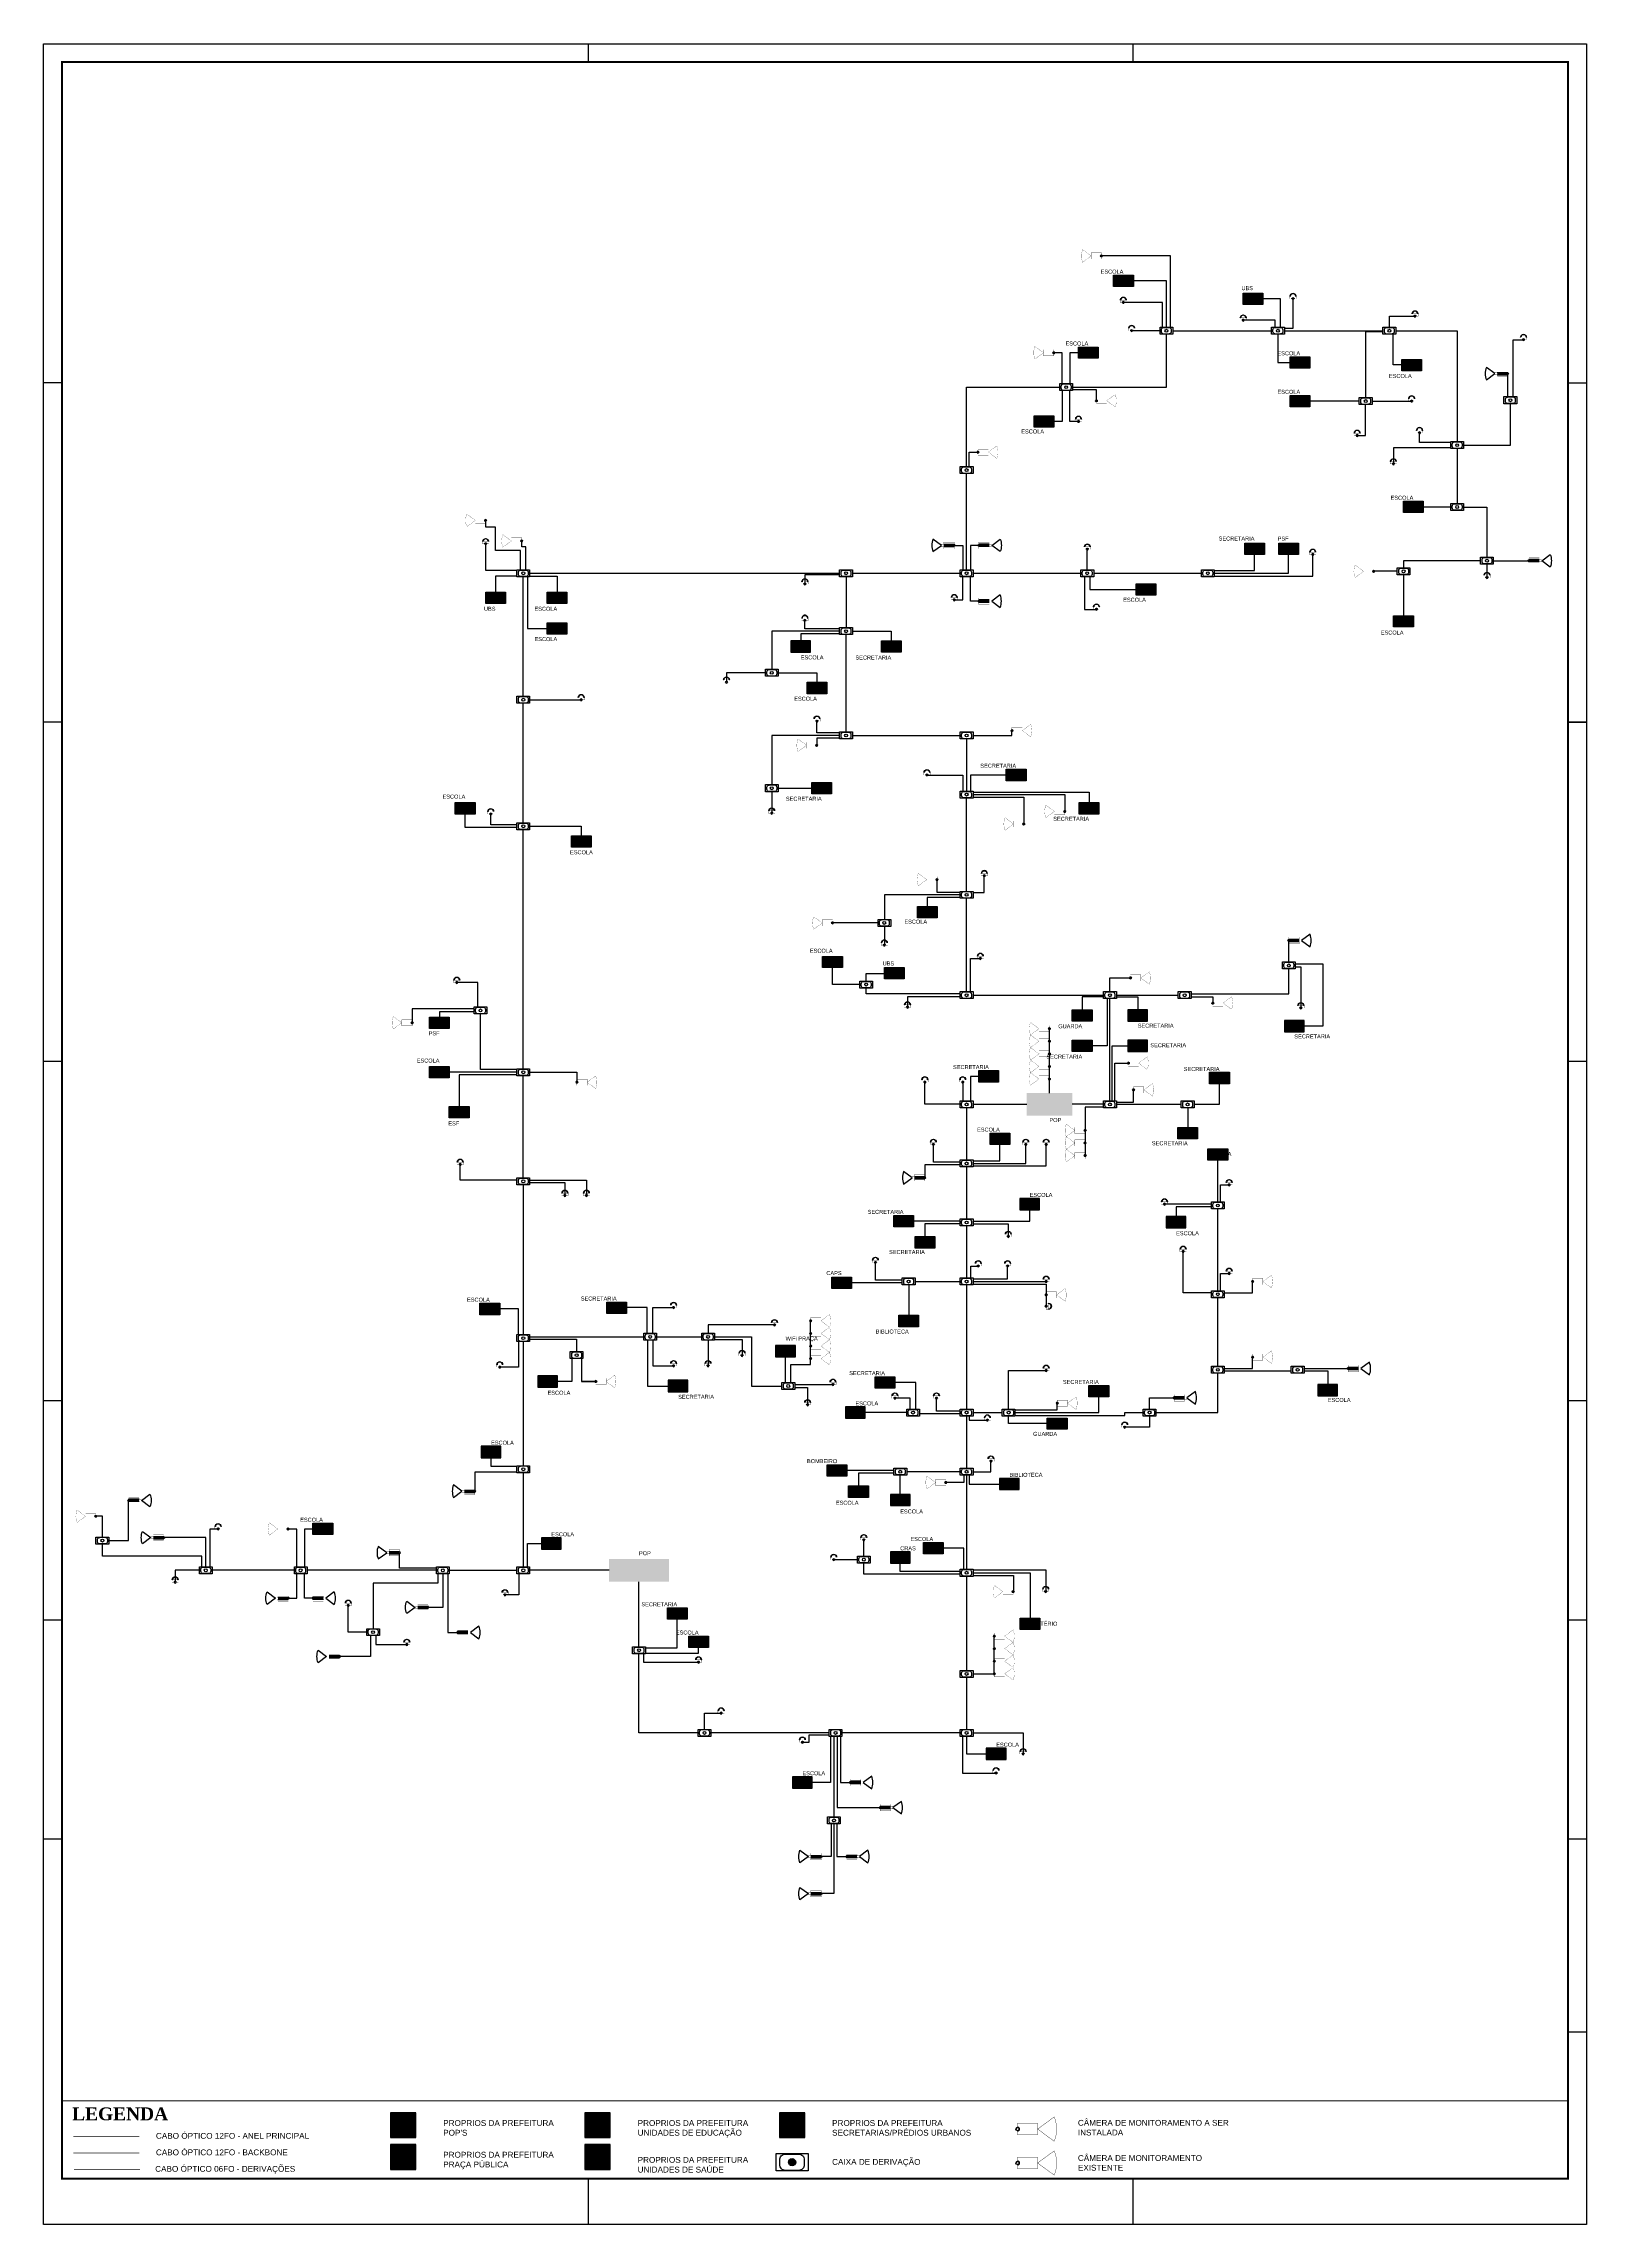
# Paper-space layout 'F01' of a CAD drawing. Header units: millimetres. Extents: x 1505 to 2346, y -344 to 845.
# The model-space entities are those that its viewports show. They can reach past a viewport. Long polylines and large blocks are cut down to what shows.
import ezdxf
from ezdxf.enums import TextEntityAlignment as Align

# ---------------------------------------------------------------- set-up
doc = ezdxf.new("R2010")
doc.units = ezdxf.units.MM
for name, color, linetype in [('252', 252, 'Continuous'), ('3', 7, 'Continuous'), ('ARQ-FOLHA', 7, 'Continuous'), ('CAIXA R2', 7, 'Continuous'), ('Cameras Existentes', 82, 'Continuous'), ('Cameras Novas', 6, 'Continuous'), ('Fibra 06FO - Derivação', 1, 'Continuous'), ('Fibra 12FO - Backbone', 5, 'Continuous'), ('Fibra 24FO - Anel', 3, 'Continuous'), ('Fibra Óptica 06 FO - Derivações', 1, 'Continuous'), ('Fibra Óptica 12 FO - Backbone', 5, 'Continuous'), ('Fibra Óptica 24 FO - Anel Óptico', 3, 'Continuous'), ('MAPADEQUADRAS', 252, 'Continuous'), ('POP', 6, 'Continuous'), ('Unidade - Educação', 40, 'Continuous'), ('Unidade - POP', 6, 'Continuous'), ('Unidade - Praça', 108, 'Continuous'), ('Unidade - Saúde', 1, 'Continuous'), ('Unidade - Sec.-Urbano', 5, 'Continuous')]:
    doc.layers.add(name, color=color, linetype=linetype)
doc.styles.get("Standard").update_dxf_attribs({"font": 'arial.ttf'})
doc.styles.add('STYLE1', font='times.ttf')
doc.styles.add('TEXTOS', font='arial.ttf', dxfattribs={"height": 1.2})

# ---------------------------------------------------------------- blocks, each defined once
blk = doc.blocks.new('FOLHA A0')
for p, q in [((1189, 0), (0, 0)), ((0, 0), (0, -841)), ((105, -10), (105, 0)), ((210, 0), (210, -10)), ((329.5, 0), (329.5, -10)), ((449, 0), (449, -10)), ((634, 0), (634, -10)), ((819, -10), (819, 0)), ((819, 0), (819, -10)), ((1004, -10), (1004, 0)), ((1189, -841), (1189, 0)), ((0, -247), (25, -247)), ((1179, -247), (1189, -247)), ((0, -544), (25, -544)), ((1179, -544), (1189, -544)), ((210, -831), (210, -841)), ((329.5, -831), (329.5, -841)), ((449, -831), (449, -841)), ((634, -831), (634, -841)), ((819, -831), (819, -841)), ((1004, -831), (1004, -841))]:
    blk.add_line(p, q)
at = {"const_width": 1}
blk.add_lwpolyline([(1179, -10), (25, -10), (25, -831), (1179, -831), (1179, -10)], dxfattribs=at)
blk.add_lwpolyline([(0, -841), (1189, -841)])
blk = doc.blocks.new('*U71')
h = blk.add_hatch(color=256)
h.dxf.hatch_style = 1
h.paths.add_polyline_path([(0, 0.06), (0, 0.05, -1), (0, -0.05), (0, -0.06, 1)])
at = {"const_width": 0.01}
blk.add_lwpolyline([(0, -0.05), (0, -0.177), (0.608, -0.177), (0.608, 0.177), (0, 0.177), (0, 0.05)], dxfattribs=at)
blk.add_lwpolyline([(1.11, -0.37), (0.608, 0), (1.11, 0.37, -0.188798)], format="xyb", close=True, dxfattribs=at)
blk.add_circle((0, 0), 0.05)
for radius, start, end in [(0.05, 41.73632, 221.73632), (0.06, 270, 90), (0.05, 270, 90)]:
    blk.add_arc((0, 0), radius, start, end)
at = {"color": 0, "style": 'TEXTOS'}
blk.add_attdef('CAMERA', text='', height=0.25, rotation=0, dxfattribs=at).set_placement((-0.415, 0.307), align=Align.MIDDLE_CENTER)
blk = doc.blocks.new('CAIXA DE EMENDA')
at = {"color": 7, "lineweight": -3}
for p, q in [((1461.21, -350.66), (1466.01, -350.66)), ((1459.23, -354.42), (1459.23, -352.56)), ((1466.01, -356.48), (1461.21, -356.48)), ((1467.99, -352.71), (1467.99, -354.42))]:
    blk.add_line(p, q, dxfattribs=at)
blk.add_circle((1463.61, -353.57), 1.3, dxfattribs=at)
at = {"color": 7, "lineweight": -3, "extrusion": (0, 0, -1)}
for centre, start, end in [((-1461.21, -352.64), 357.82508, 90), ((-1466.01, -352.64), 90, 182.17492), ((-1461.21, -354.5), 270, 2.17492), ((-1466.01, -354.5), 177.82508, 270)]:
    blk.add_arc(centre, 1.98, start, end, dxfattribs=at)
blk = doc.blocks.new('*U3')
h = blk.add_hatch(color=256)
h.dxf.hatch_style = 1
h.paths.add_polyline_path([(0.06, 0), (0.05, 0, -1), (-0.05, 0), (-0.06, 0, 1)])
h = blk.add_hatch(color=256)
h.dxf.hatch_style = 1
h.paths.add_polyline_path([(0.17, -0.14), (0.16, -0.14, -1), (-0.16, -0.14), (-0.17, -0.14, 1)])
at = {"color": 0, "const_width": 0.01}
blk.add_lwpolyline([(-0.05, 0), (-0.19, 0), (-0.19, -0.14), (0.19, -0.14), (0.19, 0), (0.05, 0)], dxfattribs=at)
blk.add_lwpolyline([(0.17, -0.14), (0.16, -0.14, -1), (-0.16, -0.14), (-0.17, -0.14, 1)], format="xyb", close=True)
blk.add_circle((0, 0), 0.05)
for radius, end in [(0.06, 360), (0.05, 0), (0.05, 0)]:
    blk.add_arc((0, 0), radius, 180, end)
at = {"color": 0, "style": 'TEXTOS'}
blk.add_attdef('CAMERA', text='', height=0.25, rotation=0, dxfattribs=at).set_placement((-0.42, 0.19), align=Align.MIDDLE_CENTER)
blk = doc.blocks.new('*U4')
h = blk.add_hatch(color=256)
h.dxf.hatch_style = 1
h.paths.add_polyline_path([(-0.61, 0.07), (-0.61, -0.07), (0, -0.07), (0, -0.06, -1), (0, 0.06), (0, 0.07)])
h = blk.add_hatch(color=256)
h.dxf.hatch_style = 1
h.paths.add_polyline_path([(0, -0.06), (0, -0.05, -1), (0, 0.05), (0, 0.06, 1)])
for p, q in [((-0.61, 0.07), (0, 0.07)), ((-0.61, -0.07), (0, -0.07))]:
    blk.add_line(p, q)
at = {"color": 0, "const_width": 0.01}
blk.add_lwpolyline([(-0.61, -0.07), (-0.61, 0.07), (-0.75, 0.07), (-0.75, -0.07)], close=True, dxfattribs=at)
at = {"const_width": 0.01}
blk.add_lwpolyline([(0, 0.05), (0, 0.19), (-0.61, 0.19), (-0.61, -0.19), (0, -0.19), (0, -0.05)], dxfattribs=at)
blk.add_circle((0, 0), 0.05)
for radius, start, end in [(0.06, 90, 270), (0.05, 360, 180)]:
    blk.add_arc((0, 0), radius, start, end)
at = {"layer": '252'}
blk.add_lwpolyline([(-1.25, 0.37), (-0.75, 0), (-1.25, -0.37, -0.188798)], format="xyb", close=True, dxfattribs=at)
at = {"color": 0, "style": 'TEXTOS'}
blk.add_attdef('CAMERA', text='', height=0.25, rotation=0, dxfattribs=at).set_placement((-0.42, 0.46), align=Align.MIDDLE_CENTER)
blk = doc.blocks.new('*U5')
h = blk.add_hatch(color=256)
h.dxf.hatch_style = 1
h.paths.add_polyline_path([(0.06, 0), (0.05, 0, -1), (-0.05, 0), (-0.06, 0, 1)])
h = blk.add_hatch(color=256)
h.dxf.hatch_style = 1
h.paths.add_polyline_path([(0.17, -0.14), (0.16, -0.14, -1), (-0.16, -0.14), (-0.17, -0.14, 1)])
at = {"color": 0, "const_width": 0.01}
blk.add_lwpolyline([(-0.05, 0), (-0.19, 0), (-0.19, -0.14), (0.19, -0.14), (0.19, 0), (0.05, 0)], dxfattribs=at)
blk.add_lwpolyline([(0.17, -0.14), (0.16, -0.14, -1), (-0.16, -0.14), (-0.17, -0.14, 1)], format="xyb", close=True)
blk.add_circle((0, 0), 0.05)
for radius, end in [(0.06, 360), (0.05, 0), (0.05, 0)]:
    blk.add_arc((0, 0), radius, 180, end)
at = {"color": 0, "style": 'TEXTOS'}
blk.add_attdef('CAMERA', text='', height=0.25, rotation=0, dxfattribs=at).set_placement((0.41, 0.19), align=Align.MIDDLE_CENTER)
blk = doc.blocks.new('*U6')
h = blk.add_hatch(color=256)
h.dxf.hatch_style = 1
h.paths.add_polyline_path([(0, 0.06), (0, 0.05, -1), (0, -0.05), (0, -0.06, 1)])
at = {"const_width": 0.01}
blk.add_lwpolyline([(0, -0.05), (0, -0.18), (0.61, -0.18), (0.61, 0.18), (0, 0.18), (0, 0.05)], dxfattribs=at)
blk.add_lwpolyline([(1.11, -0.37), (0.61, 0), (1.11, 0.37, -0.188798)], format="xyb", close=True, dxfattribs=at)
blk.add_circle((0, 0), 0.05)
for radius, start, end in [(0.05, 360, 180), (0.06, 270, 90), (0.05, 270, 90)]:
    blk.add_arc((0, 0), radius, start, end)
at = {"color": 0, "style": 'TEXTOS'}
blk.add_attdef('CAMERA', text='', height=0.25, rotation=0, dxfattribs=at).set_placement((-0.42, 0.19), align=Align.MIDDLE_CENTER)
blk = doc.blocks.new('*U76')
h = blk.add_hatch(color=256)
h.dxf.hatch_style = 1
h.paths.add_polyline_path([(0, 0.06), (0, 0.05, -1), (0, -0.05), (0, -0.06, 1)])
h = blk.add_hatch(color=256)
h.dxf.hatch_style = 1
h.paths.add_polyline_path([(0.14, 0.17), (0.14, 0.16, -1), (0.14, -0.16), (0.14, -0.17, 1)])
at = {"color": 0, "const_width": 0.01}
blk.add_lwpolyline([(0, -0.05), (0, -0.19), (0.14, -0.19), (0.14, 0.19), (0, 0.19), (0, 0.05)], dxfattribs=at)
blk.add_lwpolyline([(0.14, 0.17), (0.14, 0.16, -1), (0.14, -0.16), (0.14, -0.17, 1)], format="xyb", close=True)
blk.add_circle((0, 0), 0.05)
for radius, start, end in [(0.05, 90, 270), (0.06, 270, 90), (0.05, 270, 90)]:
    blk.add_arc((0, 0), radius, start, end)
at = {"color": 0, "style": 'TEXTOS'}
blk.add_attdef('CAMERA', text='', height=0.25, rotation=0, dxfattribs=at).set_placement((-0.42, 0.19), align=Align.MIDDLE_CENTER)
blk = doc.blocks.new('*U7')
h = blk.add_hatch(color=256)
h.dxf.hatch_style = 1
h.paths.add_polyline_path([(0.06, 0), (0.05, 0, -1), (-0.05, 0), (-0.06, 0, 1)])
h = blk.add_hatch(color=256)
h.dxf.hatch_style = 1
h.paths.add_polyline_path([(0.17, -0.14), (0.16, -0.14, -1), (-0.16, -0.14), (-0.17, -0.14, 1)])
at = {"color": 0, "const_width": 0.01}
blk.add_lwpolyline([(-0.05, 0), (-0.19, 0), (-0.19, -0.14), (0.19, -0.14), (0.19, 0), (0.05, 0)], dxfattribs=at)
blk.add_lwpolyline([(0.17, -0.14), (0.16, -0.14, -1), (-0.16, -0.14), (-0.17, -0.14, 1)], format="xyb", close=True)
blk.add_circle((0, 0), 0.05)
for radius, end in [(0.06, 360), (0.05, 0), (0.05, 0)]:
    blk.add_arc((0, 0), radius, 180, end)
at = {"color": 0, "style": 'TEXTOS'}
blk.add_attdef('CAMERA', text='', height=0.25, rotation=0, dxfattribs=at).set_placement((0.41, -0.47), align=Align.MIDDLE_CENTER)
blk = doc.blocks.new('*U8')
h = blk.add_hatch(color=256)
h.dxf.hatch_style = 1
h.paths.add_polyline_path([(0.06, 0), (0.05, 0, -1), (-0.05, 0), (-0.06, 0, 1)])
h = blk.add_hatch(color=256)
h.dxf.hatch_style = 1
h.paths.add_polyline_path([(0.17, -0.14), (0.16, -0.14, -1), (-0.16, -0.14), (-0.17, -0.14, 1)])
at = {"color": 0, "const_width": 0.01}
blk.add_lwpolyline([(-0.05, 0), (-0.19, 0), (-0.19, -0.14), (0.19, -0.14), (0.19, 0), (0.05, 0)], dxfattribs=at)
blk.add_lwpolyline([(0.17, -0.14), (0.16, -0.14, -1), (-0.16, -0.14), (-0.17, -0.14, 1)], format="xyb", close=True)
blk.add_circle((0, 0), 0.05)
for radius, end in [(0.06, 360), (0.05, 0), (0.05, 0)]:
    blk.add_arc((0, 0), radius, 180, end)
at = {"color": 0, "style": 'TEXTOS'}
blk.add_attdef('CAMERA', text='', height=0.25, rotation=0, dxfattribs=at).set_placement((-0.03, -0.55), align=Align.MIDDLE_CENTER)
blk = doc.blocks.new('*U9')
h = blk.add_hatch(color=256)
h.dxf.hatch_style = 1
h.paths.add_polyline_path([(0.06, 0), (0.05, 0, -1), (-0.05, 0), (-0.06, 0, 1)])
h = blk.add_hatch(color=256)
h.dxf.hatch_style = 1
h.paths.add_polyline_path([(0.17, -0.14), (0.16, -0.14, -1), (-0.16, -0.14), (-0.17, -0.14, 1)])
at = {"color": 0, "const_width": 0.01}
blk.add_lwpolyline([(-0.05, 0), (-0.19, 0), (-0.19, -0.14), (0.19, -0.14), (0.19, 0), (0.05, 0)], dxfattribs=at)
blk.add_lwpolyline([(0.17, -0.14), (0.16, -0.14, -1), (-0.16, -0.14), (-0.17, -0.14, 1)], format="xyb", close=True)
blk.add_circle((0, 0), 0.05)
for radius, end in [(0.06, 360), (0.05, 0), (0.05, 0)]:
    blk.add_arc((0, 0), radius, 180, end)
at = {"color": 0, "style": 'TEXTOS'}
blk.add_attdef('CAMERA', text='', height=0.25, rotation=0, dxfattribs=at).set_placement((-0.49, -0.12), align=Align.MIDDLE_CENTER)
blk = doc.blocks.new('*U10')
h = blk.add_hatch(color=256)
h.dxf.hatch_style = 1
h.paths.add_polyline_path([(0.06, 0), (0.05, 0, -1), (-0.05, 0), (-0.06, 0, 1)])
h = blk.add_hatch(color=256)
h.dxf.hatch_style = 1
h.paths.add_polyline_path([(0.17, -0.14), (0.16, -0.14, -1), (-0.16, -0.14), (-0.17, -0.14, 1)])
at = {"color": 0, "const_width": 0.01}
blk.add_lwpolyline([(-0.05, 0), (-0.19, 0), (-0.19, -0.14), (0.19, -0.14), (0.19, 0), (0.05, 0)], dxfattribs=at)
blk.add_lwpolyline([(0.17, -0.14), (0.16, -0.14, -1), (-0.16, -0.14), (-0.17, -0.14, 1)], format="xyb", close=True)
blk.add_circle((0, 0), 0.05)
for radius, end in [(0.06, 360), (0.05, 0), (0.05, 0)]:
    blk.add_arc((0, 0), radius, 180, end)
at = {"color": 0, "style": 'TEXTOS'}
blk.add_attdef('CAMERA', text='', height=0.25, rotation=0, dxfattribs=at).set_placement((-0.03, 0.25), align=Align.MIDDLE_CENTER)
blk = doc.blocks.new('*U11')
h = blk.add_hatch(color=256)
h.dxf.hatch_style = 1
h.paths.add_polyline_path([(0.06, 0), (0.05, 0, -1), (-0.05, 0), (-0.06, 0, 1)])
h = blk.add_hatch(color=256)
h.dxf.hatch_style = 1
h.paths.add_polyline_path([(0.17, -0.14), (0.16, -0.14, -1), (-0.16, -0.14), (-0.17, -0.14, 1)])
at = {"color": 0, "const_width": 0.01}
blk.add_lwpolyline([(-0.05, 0), (-0.19, 0), (-0.19, -0.14), (0.19, -0.14), (0.19, 0), (0.05, 0)], dxfattribs=at)
blk.add_lwpolyline([(0.17, -0.14), (0.16, -0.14, -1), (-0.16, -0.14), (-0.17, -0.14, 1)], format="xyb", close=True)
blk.add_circle((0, 0), 0.05)
for radius, end in [(0.06, 360), (0.05, 0), (0.05, 0)]:
    blk.add_arc((0, 0), radius, 180, end)
at = {"color": 0, "style": 'TEXTOS'}
blk.add_attdef('CAMERA', text='', height=0.25, rotation=0, dxfattribs=at).set_placement((0.01, 0.26), align=Align.MIDDLE_CENTER)
blk = doc.blocks.new('*U14')
h = blk.add_hatch(color=256)
h.dxf.hatch_style = 1
h.paths.add_polyline_path([(0.61, -0.07), (0.61, 0.07), (0, 0.07), (0, 0.06, -1), (0, -0.06), (0, -0.07)])
h = blk.add_hatch(color=256)
h.dxf.hatch_style = 1
h.paths.add_polyline_path([(0, 0.06), (0, 0.05, -1), (0, -0.05), (0, -0.06, 1)])
for p, q in [((0.61, 0.07), (0, 0.07)), ((0.61, -0.07), (0, -0.07))]:
    blk.add_line(p, q)
at = {"const_width": 0.01}
blk.add_lwpolyline([(0, -0.05), (0, -0.19), (0.61, -0.19), (0.61, 0.19), (0, 0.19), (0, 0.05)], dxfattribs=at)
at = {"color": 0, "const_width": 0.01}
blk.add_lwpolyline([(0.61, 0.07), (0.61, -0.07), (0.75, -0.07), (0.75, 0.07)], close=True, dxfattribs=at)
blk.add_circle((0, 0), 0.05)
for radius, start, end in [(0.05, 180, 0), (0.06, 270, 90)]:
    blk.add_arc((0, 0), radius, start, end)
at = {"layer": '252'}
blk.add_lwpolyline([(1.25, -0.37), (0.75, 0), (1.25, 0.37, -0.188798)], format="xyb", close=True, dxfattribs=at)
at = {"color": 0, "style": 'TEXTOS'}
blk.add_attdef('CAMERA', text='', height=0.25, rotation=0, dxfattribs=at).set_placement((0.59, -1.41), align=Align.MIDDLE_CENTER)
blk = doc.blocks.new('*U16')
h = blk.add_hatch(color=256)
h.dxf.hatch_style = 1
h.paths.add_polyline_path([(0.06, 0), (0.05, 0, -1), (-0.05, 0), (-0.06, 0, 1)])
h = blk.add_hatch(color=256)
h.dxf.hatch_style = 1
h.paths.add_polyline_path([(0.17, -0.14), (0.16, -0.14, -1), (-0.16, -0.14), (-0.17, -0.14, 1)])
at = {"color": 0, "const_width": 0.01}
blk.add_lwpolyline([(-0.05, 0), (-0.19, 0), (-0.19, -0.14), (0.19, -0.14), (0.19, 0), (0.05, 0)], dxfattribs=at)
blk.add_lwpolyline([(0.17, -0.14), (0.16, -0.14, -1), (-0.16, -0.14), (-0.17, -0.14, 1)], format="xyb", close=True)
blk.add_circle((0, 0), 0.05)
for radius, start, end in [(0.06, 180, 360), (0.05, 360, 180), (0.05, 180, 0)]:
    blk.add_arc((0, 0), radius, start, end)
at = {"color": 0, "style": 'TEXTOS'}
blk.add_attdef('CAMERA', text='', height=0.25, rotation=0, dxfattribs=at).set_placement((-0.57, -0.06), align=Align.MIDDLE_CENTER)
blk = doc.blocks.new('*U17')
h = blk.add_hatch(color=256)
h.dxf.hatch_style = 1
h.paths.add_polyline_path([(0.06, 0), (0.05, 0, -1), (-0.05, 0), (-0.06, 0, 1)])
h = blk.add_hatch(color=256)
h.dxf.hatch_style = 1
h.paths.add_polyline_path([(0.17, -0.14), (0.16, -0.14, -1), (-0.16, -0.14), (-0.17, -0.14, 1)])
at = {"color": 0, "const_width": 0.01}
blk.add_lwpolyline([(-0.05, 0), (-0.19, 0), (-0.19, -0.14), (0.19, -0.14), (0.19, 0), (0.05, 0)], dxfattribs=at)
blk.add_lwpolyline([(0.17, -0.14), (0.16, -0.14, -1), (-0.16, -0.14), (-0.17, -0.14, 1)], format="xyb", close=True)
blk.add_circle((0, 0), 0.05)
for radius, start, end in [(0.06, 180, 360), (0.05, 360, 180), (0.05, 180, 0)]:
    blk.add_arc((0, 0), radius, start, end)
at = {"color": 0, "style": 'TEXTOS'}
blk.add_attdef('CAMERA', text='', height=0.25, rotation=0, dxfattribs=at).set_placement((0.51, -0.06), align=Align.MIDDLE_CENTER)
blk = doc.blocks.new('*U18')
h = blk.add_hatch(color=256)
h.dxf.hatch_style = 1
h.paths.add_polyline_path([(0, -0.06), (0, -0.05, -1), (0, 0.05), (0, 0.06, 1)])
at = {"const_width": 0.01}
blk.add_lwpolyline([(-1.11, 0.37), (-0.61, 0), (-1.11, -0.37, -0.188798)], format="xyb", close=True, dxfattribs=at)
blk.add_lwpolyline([(0, 0.05), (0, 0.18), (-0.61, 0.18), (-0.61, -0.18), (0, -0.18), (0, -0.05)], dxfattribs=at)
blk.add_circle((0, 0), 0.05)
for radius, start, end in [(0.06, 90, 270), (0.05, 90, 270), (0.05, 180, 0)]:
    blk.add_arc((0, 0), radius, start, end)
at = {"color": 0, "style": 'TEXTOS'}
blk.add_attdef('CAMERA', text='', height=0.25, rotation=0, dxfattribs=at).set_placement((0.4, 2.22), align=Align.MIDDLE_CENTER)
blk = doc.blocks.new('*U20')
h = blk.add_hatch(color=256)
h.dxf.hatch_style = 1
h.paths.add_polyline_path([(0, -0.06), (0, -0.05, -1), (0, 0.05), (0, 0.06, 1)])
at = {"const_width": 0.01}
blk.add_lwpolyline([(-1.11, 0.37), (-0.61, 0), (-1.11, -0.37, -0.188798)], format="xyb", close=True, dxfattribs=at)
blk.add_lwpolyline([(0, 0.05), (0, 0.18), (-0.61, 0.18), (-0.61, -0.18), (0, -0.18), (0, -0.05)], dxfattribs=at)
blk.add_circle((0, 0), 0.05)
for radius, start, end in [(0.06, 90, 270), (0.05, 90, 270), (0.05, 180, 0)]:
    blk.add_arc((0, 0), radius, start, end)
at = {"color": 0, "style": 'TEXTOS'}
blk.add_attdef('CAMERA', text='', height=0.25, rotation=0, dxfattribs=at).set_placement((-0.42, 0.43), align=Align.MIDDLE_CENTER)
blk = doc.blocks.new('*U21')
h = blk.add_hatch(color=256)
h.dxf.hatch_style = 1
h.paths.add_polyline_path([(0.06, 0), (0.05, 0, -1), (-0.05, 0), (-0.06, 0, 1)])
h = blk.add_hatch(color=256)
h.dxf.hatch_style = 1
h.paths.add_polyline_path([(0.17, -0.14), (0.16, -0.14, -1), (-0.16, -0.14), (-0.17, -0.14, 1)])
at = {"color": 0, "const_width": 0.01}
blk.add_lwpolyline([(-0.05, 0), (-0.19, 0), (-0.19, -0.14), (0.19, -0.14), (0.19, 0), (0.05, 0)], dxfattribs=at)
blk.add_lwpolyline([(0.17, -0.14), (0.16, -0.14, -1), (-0.16, -0.14), (-0.17, -0.14, 1)], format="xyb", close=True)
blk.add_circle((0, 0), 0.05)
for radius, end in [(0.06, 360), (0.05, 0), (0.05, 0)]:
    blk.add_arc((0, 0), radius, 180, end)
at = {"color": 0, "style": 'TEXTOS'}
blk.add_attdef('CAMERA', text='', height=0.25, rotation=0, dxfattribs=at).set_placement((0.49, -0.16), align=Align.MIDDLE_CENTER)
blk = doc.blocks.new('*U15')
h = blk.add_hatch(color=256)
h.dxf.hatch_style = 1
h.paths.add_polyline_path([(0, 0.06), (0, 0.05, -1), (0, -0.05), (0, -0.06, 1)])
at = {"const_width": 0.01}
blk.add_lwpolyline([(0, -0.05), (0, -0.18), (0.61, -0.18), (0.61, 0.18), (0, 0.18), (0, 0.05)], dxfattribs=at)
blk.add_lwpolyline([(1.11, -0.37), (0.61, 0), (1.11, 0.37, -0.188798)], format="xyb", close=True, dxfattribs=at)
blk.add_circle((0, 0), 0.05)
for radius, start, end in [(0.05, 360, 180), (0.06, 270, 90), (0.05, 270, 90)]:
    blk.add_arc((0, 0), radius, start, end)
at = {"color": 0, "style": 'TEXTOS'}
blk.add_attdef('CAMERA', text='', height=0.25, rotation=0, dxfattribs=at).set_placement((-0.42, -0.06), align=Align.MIDDLE_CENTER)
blk = doc.blocks.new('*U22')
h = blk.add_hatch(color=256)
h.dxf.hatch_style = 1
h.paths.add_polyline_path([(0, 0.06), (0, 0.05, -1), (0, -0.05), (0, -0.06, 1)])
at = {"const_width": 0.01}
blk.add_lwpolyline([(0, -0.05), (0, -0.18), (0.61, -0.18), (0.61, 0.18), (0, 0.18), (0, 0.05)], dxfattribs=at)
blk.add_lwpolyline([(1.11, -0.37), (0.61, 0), (1.11, 0.37, -0.188798)], format="xyb", close=True, dxfattribs=at)
blk.add_circle((0, 0), 0.05)
for radius, start, end in [(0.05, 360, 180), (0.06, 270, 90), (0.05, 270, 90)]:
    blk.add_arc((0, 0), radius, start, end)
at = {"color": 0, "style": 'TEXTOS'}
blk.add_attdef('CAMERA', text='', height=0.25, rotation=0, dxfattribs=at).set_placement((-0.42, -0.02), align=Align.MIDDLE_CENTER)
blk = doc.blocks.new('*U23')
h = blk.add_hatch(color=256)
h.dxf.hatch_style = 1
h.paths.add_polyline_path([(0, 0.06), (0, 0.05, -1), (0, -0.05), (0, -0.06, 1)])
at = {"const_width": 0.01}
blk.add_lwpolyline([(0, -0.05), (0, -0.18), (0.61, -0.18), (0.61, 0.18), (0, 0.18), (0, 0.05)], dxfattribs=at)
blk.add_lwpolyline([(1.11, -0.37), (0.61, 0), (1.11, 0.37, -0.188798)], format="xyb", close=True, dxfattribs=at)
blk.add_circle((0, 0), 0.05)
for radius, start, end in [(0.05, 360, 180), (0.06, 270, 90), (0.05, 270, 90)]:
    blk.add_arc((0, 0), radius, start, end)
at = {"color": 0, "style": 'TEXTOS'}
blk.add_attdef('CAMERA', text='', height=0.25, rotation=0, dxfattribs=at).set_placement((-0.42, -0.01), align=Align.MIDDLE_CENTER)
blk = doc.blocks.new('*U24')
h = blk.add_hatch(color=256)
h.dxf.hatch_style = 1
h.paths.add_polyline_path([(0, 0.06), (0, 0.05, -1), (0, -0.05), (0, -0.06, 1)])
at = {"const_width": 0.01}
blk.add_lwpolyline([(0, -0.05), (0, -0.18), (0.61, -0.18), (0.61, 0.18), (0, 0.18), (0, 0.05)], dxfattribs=at)
blk.add_lwpolyline([(1.11, -0.37), (0.61, 0), (1.11, 0.37, -0.188798)], format="xyb", close=True, dxfattribs=at)
blk.add_circle((0, 0), 0.05)
for radius, start, end in [(0.05, 360, 180), (0.06, 270, 90), (0.05, 270, 90)]:
    blk.add_arc((0, 0), radius, start, end)
at = {"color": 0, "style": 'TEXTOS'}
blk.add_attdef('CAMERA', text='', height=0.25, rotation=0, dxfattribs=at).set_placement((-0.42, -0.23), align=Align.MIDDLE_CENTER)
blk = doc.blocks.new('*U25')
h = blk.add_hatch(color=256)
h.dxf.hatch_style = 1
h.paths.add_polyline_path([(0.61, -0.07), (0.61, 0.07), (0, 0.07), (0, 0.06, -1), (0, -0.06), (0, -0.07)])
h = blk.add_hatch(color=256)
h.dxf.hatch_style = 1
h.paths.add_polyline_path([(0, 0.06), (0, 0.05, -1), (0, -0.05), (0, -0.06, 1)])
for p, q in [((0.61, 0.07), (0, 0.07)), ((0.61, -0.07), (0, -0.07))]:
    blk.add_line(p, q)
at = {"const_width": 0.01}
blk.add_lwpolyline([(0, -0.05), (0, -0.19), (0.61, -0.19), (0.61, 0.19), (0, 0.19), (0, 0.05)], dxfattribs=at)
at = {"color": 0, "const_width": 0.01}
blk.add_lwpolyline([(0.61, 0.07), (0.61, -0.07), (0.75, -0.07), (0.75, 0.07)], close=True, dxfattribs=at)
blk.add_circle((0, 0), 0.05)
for radius, start, end in [(0.05, 180, 0), (0.06, 270, 90)]:
    blk.add_arc((0, 0), radius, start, end)
at = {"layer": '252'}
blk.add_lwpolyline([(1.25, -0.37), (0.75, 0), (1.25, 0.37, -0.188798)], format="xyb", close=True, dxfattribs=at)
at = {"color": 0, "style": 'TEXTOS'}
blk.add_attdef('CAMERA', text='', height=0.25, rotation=0, dxfattribs=at).set_placement((0.66, 0.67), align=Align.MIDDLE_CENTER)
blk = doc.blocks.new('*U77')
h = blk.add_hatch(color=256)
h.dxf.hatch_style = 1
h.paths.add_polyline_path([(0.06, 0), (0.05, 0, -1), (-0.05, 0), (-0.06, 0, 1)])
h = blk.add_hatch(color=256)
h.dxf.hatch_style = 1
h.paths.add_polyline_path([(0.17, -0.14), (0.16, -0.14, -1), (-0.16, -0.14), (-0.17, -0.14, 1)])
at = {"color": 0, "const_width": 0.01}
blk.add_lwpolyline([(-0.05, 0), (-0.19, 0), (-0.19, -0.14), (0.19, -0.14), (0.19, 0), (0.05, 0)], dxfattribs=at)
blk.add_lwpolyline([(0.17, -0.14), (0.16, -0.14, -1), (-0.16, -0.14), (-0.17, -0.14, 1)], format="xyb", close=True)
blk.add_circle((0, 0), 0.05)
for radius, start, end in [(0.06, 180, 360), (0.05, 360, 180), (0.05, 180, 0)]:
    blk.add_arc((0, 0), radius, start, end)
at = {"color": 0, "style": 'TEXTOS'}
blk.add_attdef('CAMERA', text='', height=0.25, rotation=0, dxfattribs=at).set_placement((0, -0.54), align=Align.MIDDLE_CENTER)
blk = doc.blocks.new('*U26')
h = blk.add_hatch(color=256)
h.dxf.hatch_style = 1
h.paths.add_polyline_path([(0.06, 0), (0.05, 0, -1), (-0.05, 0), (-0.06, 0, 1)])
h = blk.add_hatch(color=256)
h.dxf.hatch_style = 1
h.paths.add_polyline_path([(0.17, -0.14), (0.16, -0.14, -1), (-0.16, -0.14), (-0.17, -0.14, 1)])
at = {"color": 0, "const_width": 0.01}
blk.add_lwpolyline([(-0.05, 0), (-0.19, 0), (-0.19, -0.14), (0.19, -0.14), (0.19, 0), (0.05, 0)], dxfattribs=at)
blk.add_lwpolyline([(0.17, -0.14), (0.16, -0.14, -1), (-0.16, -0.14), (-0.17, -0.14, 1)], format="xyb", close=True)
blk.add_circle((0, 0), 0.05)
for radius, end in [(0.06, 360), (0.05, 0), (0.05, 0)]:
    blk.add_arc((0, 0), radius, 180, end)
at = {"color": 0, "style": 'TEXTOS'}
blk.add_attdef('CAMERA', text='', height=0.25, rotation=0, dxfattribs=at).set_placement((0, 0.26), align=Align.MIDDLE_CENTER)
blk = doc.blocks.new('*U27')
h = blk.add_hatch(color=256)
h.dxf.hatch_style = 1
h.paths.add_polyline_path([(-0.61, 0.07), (-0.61, -0.07), (0, -0.07), (0, -0.06, -1), (0, 0.06), (0, 0.07)])
h = blk.add_hatch(color=256)
h.dxf.hatch_style = 1
h.paths.add_polyline_path([(0, -0.06), (0, -0.05, -1), (0, 0.05), (0, 0.06, 1)])
for p, q in [((-0.61, 0.07), (0, 0.07)), ((-0.61, -0.07), (0, -0.07))]:
    blk.add_line(p, q)
at = {"color": 0, "const_width": 0.01}
blk.add_lwpolyline([(-0.61, -0.07), (-0.61, 0.07), (-0.75, 0.07), (-0.75, -0.07)], close=True, dxfattribs=at)
at = {"const_width": 0.01}
blk.add_lwpolyline([(0, 0.05), (0, 0.19), (-0.61, 0.19), (-0.61, -0.19), (0, -0.19), (0, -0.05)], dxfattribs=at)
blk.add_circle((0, 0), 0.05)
for radius, start, end in [(0.06, 90, 270), (0.05, 360, 180)]:
    blk.add_arc((0, 0), radius, start, end)
at = {"layer": '252'}
blk.add_lwpolyline([(-1.25, 0.37), (-0.75, 0), (-1.25, -0.37, -0.188798)], format="xyb", close=True, dxfattribs=at)
at = {"color": 0, "style": 'TEXTOS'}
blk.add_attdef('CAMERA', text='', height=0.25, rotation=0, dxfattribs=at).set_placement((-0.42, 0.19), align=Align.MIDDLE_CENTER)
blk = doc.blocks.new('*U19')
h = blk.add_hatch(color=256)
h.dxf.hatch_style = 1
h.paths.add_polyline_path([(0, -0.06), (0, -0.05, -1), (0, 0.05), (0, 0.06, 1)])
at = {"const_width": 0.01}
blk.add_lwpolyline([(-1.11, 0.37), (-0.61, 0), (-1.11, -0.37, -0.188798)], format="xyb", close=True, dxfattribs=at)
blk.add_lwpolyline([(0, 0.05), (0, 0.18), (-0.61, 0.18), (-0.61, -0.18), (0, -0.18), (0, -0.05)], dxfattribs=at)
blk.add_circle((0, 0), 0.05)
for radius, start, end in [(0.06, 90, 270), (0.05, 90, 270), (0.05, 180, 0)]:
    blk.add_arc((0, 0), radius, start, end)
at = {"color": 0, "style": 'TEXTOS'}
blk.add_attdef('CAMERA', text='', height=0.25, rotation=0, dxfattribs=at).set_placement((-0.42, 0.19), align=Align.MIDDLE_CENTER)
blk = doc.blocks.new('*U13')
h = blk.add_hatch(color=256)
h.dxf.hatch_style = 1
h.paths.add_polyline_path([(0.61, -0.07), (0.61, 0.07), (0, 0.07), (0, 0.06, -1), (0, -0.06), (0, -0.07)])
h = blk.add_hatch(color=256)
h.dxf.hatch_style = 1
h.paths.add_polyline_path([(0, 0.06), (0, 0.05, -1), (0, -0.05), (0, -0.06, 1)])
for p, q in [((0.61, 0.07), (0, 0.07)), ((0.61, -0.07), (0, -0.07))]:
    blk.add_line(p, q)
at = {"const_width": 0.01}
blk.add_lwpolyline([(0, -0.05), (0, -0.19), (0.61, -0.19), (0.61, 0.19), (0, 0.19), (0, 0.05)], dxfattribs=at)
at = {"color": 0, "const_width": 0.01}
blk.add_lwpolyline([(0.61, 0.07), (0.61, -0.07), (0.75, -0.07), (0.75, 0.07)], close=True, dxfattribs=at)
blk.add_circle((0, 0), 0.05)
for radius, start, end in [(0.05, 180, 0), (0.06, 270, 90)]:
    blk.add_arc((0, 0), radius, start, end)
at = {"layer": '252'}
blk.add_lwpolyline([(1.25, -0.37), (0.75, 0), (1.25, 0.37, -0.188798)], format="xyb", close=True, dxfattribs=at)
at = {"color": 0, "style": 'TEXTOS'}
blk.add_attdef('CAMERA', text='', height=0.25, rotation=0, dxfattribs=at).set_placement((-0.42, 0.46), align=Align.MIDDLE_CENTER)
blk = doc.blocks.new('*U30')
h = blk.add_hatch(color=256)
h.dxf.hatch_style = 1
h.paths.add_polyline_path([(0.06, 0), (0.05, 0, -1), (-0.05, 0), (-0.06, 0, 1)])
h = blk.add_hatch(color=256)
h.dxf.hatch_style = 1
h.paths.add_polyline_path([(0.17, -0.14), (0.16, -0.14, -1), (-0.16, -0.14), (-0.17, -0.14, 1)])
at = {"color": 0, "const_width": 0.01}
blk.add_lwpolyline([(-0.05, 0), (-0.19, 0), (-0.19, -0.14), (0.19, -0.14), (0.19, 0), (0.05, 0)], dxfattribs=at)
blk.add_lwpolyline([(0.17, -0.14), (0.16, -0.14, -1), (-0.16, -0.14), (-0.17, -0.14, 1)], format="xyb", close=True)
blk.add_circle((0, 0), 0.05)
for radius, end in [(0.06, 360), (0.05, 0), (0.05, 0)]:
    blk.add_arc((0, 0), radius, 180, end)
at = {"color": 0, "style": 'TEXTOS'}
blk.add_attdef('CAMERA', text='', height=0.25, rotation=0, dxfattribs=at).set_placement((-0.03, 0.31), align=Align.MIDDLE_CENTER)
blk = doc.blocks.new('*U90')
h = blk.add_hatch(color=256)
h.dxf.hatch_style = 1
h.paths.add_polyline_path([(-0.61, 0.07), (-0.61, -0.07), (0, -0.07), (0, -0.06, -1), (0, 0.06), (0, 0.07)])
h = blk.add_hatch(color=256)
h.dxf.hatch_style = 1
h.paths.add_polyline_path([(0, -0.06), (0, -0.05, -1), (0, 0.05), (0, 0.06, 1)])
for p, q in [((-0.61, 0.07), (0, 0.07)), ((-0.61, -0.07), (0, -0.07))]:
    blk.add_line(p, q)
at = {"color": 0, "const_width": 0.01}
blk.add_lwpolyline([(-0.61, -0.07), (-0.61, 0.07), (-0.75, 0.07), (-0.75, -0.07)], close=True, dxfattribs=at)
at = {"const_width": 0.01}
blk.add_lwpolyline([(0, 0.05), (0, 0.19), (-0.61, 0.19), (-0.61, -0.19), (0, -0.19), (0, -0.05)], dxfattribs=at)
blk.add_circle((0, 0), 0.05)
for radius, start, end in [(0.06, 90, 270), (0.05, 360, 180)]:
    blk.add_arc((0, 0), radius, start, end)
at = {"layer": '252'}
blk.add_lwpolyline([(-1.25, 0.37), (-0.75, 0), (-1.25, -0.37, -0.188798)], format="xyb", close=True, dxfattribs=at)
at = {"color": 0, "style": 'TEXTOS'}
blk.add_attdef('CAMERA', text='', height=0.25, rotation=0, dxfattribs=at).set_placement((-0.42, -1.26), align=Align.MIDDLE_CENTER)
blk = doc.blocks.new('*U31')
h = blk.add_hatch(color=256)
h.dxf.hatch_style = 1
h.paths.add_polyline_path([(0.61, -0.07), (0.61, 0.07), (0, 0.07), (0, 0.06, -1), (0, -0.06), (0, -0.07)])
h = blk.add_hatch(color=256)
h.dxf.hatch_style = 1
h.paths.add_polyline_path([(0, 0.06), (0, 0.05, -1), (0, -0.05), (0, -0.06, 1)])
for p, q in [((0.61, 0.07), (0, 0.07)), ((0.61, -0.07), (0, -0.07))]:
    blk.add_line(p, q)
at = {"const_width": 0.01}
blk.add_lwpolyline([(0, -0.05), (0, -0.19), (0.61, -0.19), (0.61, 0.19), (0, 0.19), (0, 0.05)], dxfattribs=at)
at = {"color": 0, "const_width": 0.01}
blk.add_lwpolyline([(0.61, 0.07), (0.61, -0.07), (0.75, -0.07), (0.75, 0.07)], close=True, dxfattribs=at)
blk.add_circle((0, 0), 0.05)
for radius, start, end in [(0.05, 180, 0), (0.06, 270, 90)]:
    blk.add_arc((0, 0), radius, start, end)
at = {"layer": '252'}
blk.add_lwpolyline([(1.25, -0.37), (0.75, 0), (1.25, 0.37, -0.188798)], format="xyb", close=True, dxfattribs=at)
at = {"color": 0, "style": 'TEXTOS'}
blk.add_attdef('CAMERA', text='', height=0.25, rotation=0, dxfattribs=at).set_placement((0.66, -1.44), align=Align.MIDDLE_CENTER)
blk = doc.blocks.new('*U33')
h = blk.add_hatch(color=256)
h.dxf.hatch_style = 1
h.paths.add_polyline_path([(0.61, -0.07), (0.61, 0.07), (0, 0.07), (0, 0.06, -1), (0, -0.06), (0, -0.07)])
h = blk.add_hatch(color=256)
h.dxf.hatch_style = 1
h.paths.add_polyline_path([(0, 0.06), (0, 0.05, -1), (0, -0.05), (0, -0.06, 1)])
for p, q in [((0.61, 0.07), (0, 0.07)), ((0.61, -0.07), (0, -0.07))]:
    blk.add_line(p, q)
at = {"const_width": 0.01}
blk.add_lwpolyline([(0, -0.05), (0, -0.19), (0.61, -0.19), (0.61, 0.19), (0, 0.19), (0, 0.05)], dxfattribs=at)
at = {"color": 0, "const_width": 0.01}
blk.add_lwpolyline([(0.61, 0.07), (0.61, -0.07), (0.75, -0.07), (0.75, 0.07)], close=True, dxfattribs=at)
blk.add_circle((0, 0), 0.05)
for radius, start, end in [(0.05, 360, 180), (0.06, 270, 90)]:
    blk.add_arc((0, 0), radius, start, end)
at = {"layer": '252'}
blk.add_lwpolyline([(1.25, -0.37), (0.75, 0), (1.25, 0.37, -0.188798)], format="xyb", close=True, dxfattribs=at)
at = {"color": 0, "style": 'TEXTOS'}
blk.add_attdef('CAMERA', text='', height=0.25, rotation=0, dxfattribs=at).set_placement((0.64, -0.86), align=Align.MIDDLE_CENTER)
blk = doc.blocks.new('*U35')
h = blk.add_hatch(color=256)
h.dxf.hatch_style = 1
h.paths.add_polyline_path([(0.06, 0), (0.05, 0, -1), (-0.05, 0), (-0.06, 0, 1)])
h = blk.add_hatch(color=256)
h.dxf.hatch_style = 1
h.paths.add_polyline_path([(0.17, -0.14), (0.16, -0.14, -1), (-0.16, -0.14), (-0.17, -0.14, 1)])
at = {"color": 0, "const_width": 0.01}
blk.add_lwpolyline([(-0.05, 0), (-0.19, 0), (-0.19, -0.14), (0.19, -0.14), (0.19, 0), (0.05, 0)], dxfattribs=at)
blk.add_lwpolyline([(0.17, -0.14), (0.16, -0.14, -1), (-0.16, -0.14), (-0.17, -0.14, 1)], format="xyb", close=True)
blk.add_circle((0, 0), 0.05)
for radius, end in [(0.06, 360), (0.05, 0), (0.05, 0)]:
    blk.add_arc((0, 0), radius, 180, end)
at = {"color": 0, "style": 'TEXTOS'}
blk.add_attdef('CAMERA', text='', height=0.25, rotation=0, dxfattribs=at).set_placement((-0.02, -0.51), align=Align.MIDDLE_CENTER)
blk = doc.blocks.new('*U36')
h = blk.add_hatch(color=256)
h.dxf.hatch_style = 1
h.paths.add_polyline_path([(0.06, 0), (0.05, 0, -1), (-0.05, 0), (-0.06, 0, 1)])
h = blk.add_hatch(color=256)
h.dxf.hatch_style = 1
h.paths.add_polyline_path([(0.17, -0.14), (0.16, -0.14, -1), (-0.16, -0.14), (-0.17, -0.14, 1)])
at = {"color": 0, "const_width": 0.01}
blk.add_lwpolyline([(-0.05, 0), (-0.19, 0), (-0.19, -0.14), (0.19, -0.14), (0.19, 0), (0.05, 0)], dxfattribs=at)
blk.add_lwpolyline([(0.17, -0.14), (0.16, -0.14, -1), (-0.16, -0.14), (-0.17, -0.14, 1)], format="xyb", close=True)
blk.add_circle((0, 0), 0.05)
for radius, end in [(0.06, 360), (0.05, 0), (0.05, 0)]:
    blk.add_arc((0, 0), radius, 180, end)
at = {"color": 0, "style": 'TEXTOS'}
blk.add_attdef('CAMERA', text='', height=0.25, rotation=0, dxfattribs=at).set_placement((-0.02, 0.27), align=Align.MIDDLE_CENTER)
blk = doc.blocks.new('*U37')
h = blk.add_hatch(color=256)
h.dxf.hatch_style = 1
h.paths.add_polyline_path([(0.06, 0), (0.05, 0, -1), (-0.05, 0), (-0.06, 0, 1)])
h = blk.add_hatch(color=256)
h.dxf.hatch_style = 1
h.paths.add_polyline_path([(0.17, -0.14), (0.16, -0.14, -1), (-0.16, -0.14), (-0.17, -0.14, 1)])
at = {"color": 0, "const_width": 0.01}
blk.add_lwpolyline([(-0.05, 0), (-0.19, 0), (-0.19, -0.14), (0.19, -0.14), (0.19, 0), (0.05, 0)], dxfattribs=at)
blk.add_lwpolyline([(0.17, -0.14), (0.16, -0.14, -1), (-0.16, -0.14), (-0.17, -0.14, 1)], format="xyb", close=True)
blk.add_circle((0, 0), 0.05)
for radius, end in [(0.06, 360), (0.05, 0), (0.05, 0)]:
    blk.add_arc((0, 0), radius, 180, end)
at = {"color": 0, "style": 'TEXTOS'}
blk.add_attdef('CAMERA', text='', height=0.25, rotation=0, dxfattribs=at).set_placement((-0.02, -0.53), align=Align.MIDDLE_CENTER)
blk = doc.blocks.new('*U38')
h = blk.add_hatch(color=256)
h.dxf.hatch_style = 1
h.paths.add_polyline_path([(0, 0.06), (0, 0.05, -1), (0, -0.05), (0, -0.06, 1)])
at = {"const_width": 0.01}
blk.add_lwpolyline([(0, -0.05), (0, -0.18), (0.61, -0.18), (0.61, 0.18), (0, 0.18), (0, 0.05)], dxfattribs=at)
blk.add_lwpolyline([(1.11, -0.37), (0.61, 0), (1.11, 0.37, -0.188798)], format="xyb", close=True, dxfattribs=at)
blk.add_circle((0, 0), 0.05)
for radius, start, end in [(0.05, 360, 180), (0.06, 270, 90), (0.05, 270, 90)]:
    blk.add_arc((0, 0), radius, start, end)
at = {"color": 0, "style": 'TEXTOS'}
blk.add_attdef('CAMERA', text='', height=0.25, rotation=0, dxfattribs=at).set_placement((1.55, 0.02), align=Align.MIDDLE_CENTER)
blk = doc.blocks.new('*U39')
h = blk.add_hatch(color=256)
h.dxf.hatch_style = 1
h.paths.add_polyline_path([(0, 0.06), (0, 0.05, -1), (0, -0.05), (0, -0.06, 1)])
at = {"const_width": 0.01}
blk.add_lwpolyline([(0, -0.05), (0, -0.18), (0.61, -0.18), (0.61, 0.18), (0, 0.18), (0, 0.05)], dxfattribs=at)
blk.add_lwpolyline([(1.11, -0.37), (0.61, 0), (1.11, 0.37, -0.188798)], format="xyb", close=True, dxfattribs=at)
blk.add_circle((0, 0), 0.05)
for radius, start, end in [(0.05, 360, 180), (0.06, 270, 90), (0.05, 270, 90)]:
    blk.add_arc((0, 0), radius, start, end)
at = {"color": 0, "style": 'TEXTOS'}
blk.add_attdef('CAMERA', text='', height=0.25, rotation=0, dxfattribs=at).set_placement((1.55, 0.02), align=Align.MIDDLE_CENTER)
blk = doc.blocks.new('*U40')
h = blk.add_hatch(color=256)
h.dxf.hatch_style = 1
h.paths.add_polyline_path([(0, 0.06), (0, 0.05, -1), (0, -0.05), (0, -0.06, 1)])
at = {"const_width": 0.01}
blk.add_lwpolyline([(0, -0.05), (0, -0.18), (0.61, -0.18), (0.61, 0.18), (0, 0.18), (0, 0.05)], dxfattribs=at)
blk.add_lwpolyline([(1.11, -0.37), (0.61, 0), (1.11, 0.37, -0.188798)], format="xyb", close=True, dxfattribs=at)
blk.add_circle((0, 0), 0.05)
for radius, start, end in [(0.05, 360, 180), (0.06, 270, 90), (0.05, 270, 90)]:
    blk.add_arc((0, 0), radius, start, end)
at = {"color": 0, "style": 'TEXTOS'}
blk.add_attdef('CAMERA', text='', height=0.25, rotation=0, dxfattribs=at).set_placement((1.55, 0.02), align=Align.MIDDLE_CENTER)
blk = doc.blocks.new('*U41')
h = blk.add_hatch(color=256)
h.dxf.hatch_style = 1
h.paths.add_polyline_path([(0.06, 0), (0.05, 0, -1), (-0.05, 0), (-0.06, 0, 1)])
h = blk.add_hatch(color=256)
h.dxf.hatch_style = 1
h.paths.add_polyline_path([(0.17, -0.14), (0.16, -0.14, -1), (-0.16, -0.14), (-0.17, -0.14, 1)])
at = {"color": 0, "const_width": 0.01}
blk.add_lwpolyline([(-0.05, 0), (-0.19, 0), (-0.19, -0.14), (0.19, -0.14), (0.19, 0), (0.05, 0)], dxfattribs=at)
blk.add_lwpolyline([(0.17, -0.14), (0.16, -0.14, -1), (-0.16, -0.14), (-0.17, -0.14, 1)], format="xyb", close=True)
blk.add_circle((0, 0), 0.05)
for radius, end in [(0.06, 360), (0.05, 0), (0.05, 0)]:
    blk.add_arc((0, 0), radius, 180, end)
at = {"color": 0, "style": 'TEXTOS'}
blk.add_attdef('CAMERA', text='', height=0.25, rotation=0, dxfattribs=at).set_placement((-0.02, 0.3), align=Align.MIDDLE_CENTER)
blk = doc.blocks.new('*U42')
h = blk.add_hatch(color=256)
h.dxf.hatch_style = 1
h.paths.add_polyline_path([(0.06, 0), (0.05, 0, -1), (-0.05, 0), (-0.06, 0, 1)])
h = blk.add_hatch(color=256)
h.dxf.hatch_style = 1
h.paths.add_polyline_path([(0.17, -0.14), (0.16, -0.14, -1), (-0.16, -0.14), (-0.17, -0.14, 1)])
at = {"color": 0, "const_width": 0.01}
blk.add_lwpolyline([(-0.05, 0), (-0.19, 0), (-0.19, -0.14), (0.19, -0.14), (0.19, 0), (0.05, 0)], dxfattribs=at)
blk.add_lwpolyline([(0.17, -0.14), (0.16, -0.14, -1), (-0.16, -0.14), (-0.17, -0.14, 1)], format="xyb", close=True)
blk.add_circle((0, 0), 0.05)
for radius, end in [(0.06, 360), (0.05, 0), (0.05, 0)]:
    blk.add_arc((0, 0), radius, 180, end)
at = {"color": 0, "style": 'TEXTOS'}
blk.add_attdef('CAMERA', text='', height=0.25, rotation=0, dxfattribs=at).set_placement((-0.02, -0.52), align=Align.MIDDLE_CENTER)
blk = doc.blocks.new('*U29')
h = blk.add_hatch(color=256)
h.dxf.hatch_style = 1
h.paths.add_polyline_path([(0, -0.06), (0, -0.05, -1), (0, 0.05), (0, 0.06, 1)])
at = {"const_width": 0.01}
blk.add_lwpolyline([(-1.11, 0.37), (-0.61, 0), (-1.11, -0.37, -0.188798)], format="xyb", close=True, dxfattribs=at)
blk.add_lwpolyline([(0, 0.05), (0, 0.18), (-0.61, 0.18), (-0.61, -0.18), (0, -0.18), (0, -0.05)], dxfattribs=at)
blk.add_circle((0, 0), 0.05)
for radius, start, end in [(0.06, 90, 270), (0.05, 90, 270), (0.05, 180, 0)]:
    blk.add_arc((0, 0), radius, start, end)
at = {"color": 0, "style": 'TEXTOS'}
blk.add_attdef('CAMERA', text='', height=0.25, rotation=0, dxfattribs=at).set_placement((0.4, -0.01), align=Align.MIDDLE_CENTER)
blk = doc.blocks.new('*U43')
h = blk.add_hatch(color=256)
h.dxf.hatch_style = 1
h.paths.add_polyline_path([(0.06, 0), (0.05, 0, -1), (-0.05, 0), (-0.06, 0, 1)])
h = blk.add_hatch(color=256)
h.dxf.hatch_style = 1
h.paths.add_polyline_path([(0.17, -0.14), (0.16, -0.14, -1), (-0.16, -0.14), (-0.17, -0.14, 1)])
at = {"color": 0, "const_width": 0.01}
blk.add_lwpolyline([(-0.05, 0), (-0.19, 0), (-0.19, -0.14), (0.19, -0.14), (0.19, 0), (0.05, 0)], dxfattribs=at)
blk.add_lwpolyline([(0.17, -0.14), (0.16, -0.14, -1), (-0.16, -0.14), (-0.17, -0.14, 1)], format="xyb", close=True)
blk.add_circle((0, 0), 0.05)
for radius, end in [(0.06, 360), (0.05, 0), (0.05, 0)]:
    blk.add_arc((0, 0), radius, 180, end)
at = {"color": 0, "style": 'TEXTOS'}
blk.add_attdef('CAMERA', text='', height=0.25, rotation=0, dxfattribs=at).set_placement((-0.02, -0.54), align=Align.MIDDLE_CENTER)
blk = doc.blocks.new('*U45')
h = blk.add_hatch(color=256)
h.dxf.hatch_style = 1
h.paths.add_polyline_path([(0.06, 0), (0.05, 0, -1), (-0.05, 0), (-0.06, 0, 1)])
h = blk.add_hatch(color=256)
h.dxf.hatch_style = 1
h.paths.add_polyline_path([(0.17, -0.14), (0.16, -0.14, -1), (-0.16, -0.14), (-0.17, -0.14, 1)])
at = {"color": 0, "const_width": 0.01}
blk.add_lwpolyline([(-0.05, 0), (-0.19, 0), (-0.19, -0.14), (0.19, -0.14), (0.19, 0), (0.05, 0)], dxfattribs=at)
blk.add_lwpolyline([(0.17, -0.14), (0.16, -0.14, -1), (-0.16, -0.14), (-0.17, -0.14, 1)], format="xyb", close=True)
blk.add_circle((0, 0), 0.05)
for radius, end in [(0.06, 360), (0.05, 0), (0.05, 0)]:
    blk.add_arc((0, 0), radius, 180, end)
at = {"color": 0, "style": 'TEXTOS'}
blk.add_attdef('CAMERA', text='', height=0.25, rotation=0, dxfattribs=at).set_placement((-0.02, -0.55), align=Align.MIDDLE_CENTER)
blk = doc.blocks.new('*U48')
h = blk.add_hatch(color=256)
h.dxf.hatch_style = 1
h.paths.add_polyline_path([(0.06, 0), (0.05, 0, -1), (-0.05, 0), (-0.06, 0, 1)])
h = blk.add_hatch(color=256)
h.dxf.hatch_style = 1
h.paths.add_polyline_path([(0.17, -0.14), (0.16, -0.14, -1), (-0.16, -0.14), (-0.17, -0.14, 1)])
at = {"color": 0, "const_width": 0.01}
blk.add_lwpolyline([(-0.05, 0), (-0.19, 0), (-0.19, -0.14), (0.19, -0.14), (0.19, 0), (0.05, 0)], dxfattribs=at)
blk.add_lwpolyline([(0.17, -0.14), (0.16, -0.14, -1), (-0.16, -0.14), (-0.17, -0.14, 1)], format="xyb", close=True)
blk.add_circle((0, 0), 0.05)
for radius, end in [(0.06, 360), (0.05, 0), (0.05, 0)]:
    blk.add_arc((0, 0), radius, 180, end)
at = {"color": 0, "style": 'TEXTOS'}
blk.add_attdef('CAMERA', text='', height=0.25, rotation=0, dxfattribs=at).set_placement((-0.02, 0.31), align=Align.MIDDLE_CENTER)
blk = doc.blocks.new('*U49')
h = blk.add_hatch(color=256)
h.dxf.hatch_style = 1
h.paths.add_polyline_path([(0.06, 0), (0.05, 0, -1), (-0.05, 0), (-0.06, 0, 1)])
h = blk.add_hatch(color=256)
h.dxf.hatch_style = 1
h.paths.add_polyline_path([(0.17, -0.14), (0.16, -0.14, -1), (-0.16, -0.14), (-0.17, -0.14, 1)])
at = {"color": 0, "const_width": 0.01}
blk.add_lwpolyline([(-0.05, 0), (-0.19, 0), (-0.19, -0.14), (0.19, -0.14), (0.19, 0), (0.05, 0)], dxfattribs=at)
blk.add_lwpolyline([(0.17, -0.14), (0.16, -0.14, -1), (-0.16, -0.14), (-0.17, -0.14, 1)], format="xyb", close=True)
blk.add_circle((0, 0), 0.05)
for radius, end in [(0.06, 360), (0.05, 0), (0.05, 0)]:
    blk.add_arc((0, 0), radius, 180, end)
at = {"color": 0, "style": 'TEXTOS'}
blk.add_attdef('CAMERA', text='', height=0.25, rotation=0, dxfattribs=at).set_placement((-0.02, -0.57), align=Align.MIDDLE_CENTER)
blk = doc.blocks.new('*U50')
h = blk.add_hatch(color=256)
h.dxf.hatch_style = 1
h.paths.add_polyline_path([(0.06, 0), (0.05, 0, -1), (-0.05, 0), (-0.06, 0, 1)])
h = blk.add_hatch(color=256)
h.dxf.hatch_style = 1
h.paths.add_polyline_path([(0.17, -0.14), (0.16, -0.14, -1), (-0.16, -0.14), (-0.17, -0.14, 1)])
at = {"color": 0, "const_width": 0.01}
blk.add_lwpolyline([(-0.05, 0), (-0.19, 0), (-0.19, -0.14), (0.19, -0.14), (0.19, 0), (0.05, 0)], dxfattribs=at)
blk.add_lwpolyline([(0.17, -0.14), (0.16, -0.14, -1), (-0.16, -0.14), (-0.17, -0.14, 1)], format="xyb", close=True)
blk.add_circle((0, 0), 0.05)
for radius, end in [(0.06, 360), (0.05, 0), (0.05, 0)]:
    blk.add_arc((0, 0), radius, 180, end)
at = {"color": 0, "style": 'TEXTOS'}
blk.add_attdef('CAMERA', text='', height=0.25, rotation=0, dxfattribs=at).set_placement((-0.04, -0.54), align=Align.MIDDLE_CENTER)
blk = doc.blocks.new('*U51')
h = blk.add_hatch(color=256)
h.dxf.hatch_style = 1
h.paths.add_polyline_path([(0.06, 0), (0.05, 0, -1), (-0.05, 0), (-0.06, 0, 1)])
h = blk.add_hatch(color=256)
h.dxf.hatch_style = 1
h.paths.add_polyline_path([(0.17, -0.14), (0.16, -0.14, -1), (-0.16, -0.14), (-0.17, -0.14, 1)])
at = {"color": 0, "const_width": 0.01}
blk.add_lwpolyline([(-0.05, 0), (-0.19, 0), (-0.19, -0.14), (0.19, -0.14), (0.19, 0), (0.05, 0)], dxfattribs=at)
blk.add_lwpolyline([(0.17, -0.14), (0.16, -0.14, -1), (-0.16, -0.14), (-0.17, -0.14, 1)], format="xyb", close=True)
blk.add_circle((0, 0), 0.05)
for radius, end in [(0.06, 360), (0.05, 0), (0.05, 0)]:
    blk.add_arc((0, 0), radius, 180, end)
at = {"color": 0, "style": 'TEXTOS'}
blk.add_attdef('CAMERA', text='', height=0.25, rotation=0, dxfattribs=at).set_placement((-0.02, 0.29), align=Align.MIDDLE_CENTER)
blk = doc.blocks.new('*U52')
h = blk.add_hatch(color=256)
h.dxf.hatch_style = 1
h.paths.add_polyline_path([(0.06, 0), (0.05, 0, -1), (-0.05, 0), (-0.06, 0, 1)])
h = blk.add_hatch(color=256)
h.dxf.hatch_style = 1
h.paths.add_polyline_path([(0.17, -0.14), (0.16, -0.14, -1), (-0.16, -0.14), (-0.17, -0.14, 1)])
at = {"color": 0, "const_width": 0.01}
blk.add_lwpolyline([(-0.05, 0), (-0.19, 0), (-0.19, -0.14), (0.19, -0.14), (0.19, 0), (0.05, 0)], dxfattribs=at)
blk.add_lwpolyline([(0.17, -0.14), (0.16, -0.14, -1), (-0.16, -0.14), (-0.17, -0.14, 1)], format="xyb", close=True)
blk.add_circle((0, 0), 0.05)
for radius, end in [(0.06, 360), (0.05, 0), (0.05, 0)]:
    blk.add_arc((0, 0), radius, 180, end)
at = {"color": 0, "style": 'TEXTOS'}
blk.add_attdef('CAMERA', text='', height=0.25, rotation=0, dxfattribs=at).set_placement((-0.02, -0.53), align=Align.MIDDLE_CENTER)
blk = doc.blocks.new('*U53')
h = blk.add_hatch(color=256)
h.dxf.hatch_style = 1
h.paths.add_polyline_path([(0.06, 0), (0.05, 0, -1), (-0.05, 0), (-0.06, 0, 1)])
h = blk.add_hatch(color=256)
h.dxf.hatch_style = 1
h.paths.add_polyline_path([(0.17, -0.14), (0.16, -0.14, -1), (-0.16, -0.14), (-0.17, -0.14, 1)])
at = {"color": 0, "const_width": 0.01}
blk.add_lwpolyline([(-0.05, 0), (-0.19, 0), (-0.19, -0.14), (0.19, -0.14), (0.19, 0), (0.05, 0)], dxfattribs=at)
blk.add_lwpolyline([(0.17, -0.14), (0.16, -0.14, -1), (-0.16, -0.14), (-0.17, -0.14, 1)], format="xyb", close=True)
blk.add_circle((0, 0), 0.05)
for radius, end in [(0.06, 360), (0.05, 0), (0.05, 0)]:
    blk.add_arc((0, 0), radius, 180, end)
at = {"color": 0, "style": 'TEXTOS'}
blk.add_attdef('CAMERA', text='', height=0.25, rotation=0, dxfattribs=at).set_placement((-0.02, 0.28), align=Align.MIDDLE_CENTER)
blk = doc.blocks.new('*U54')
h = blk.add_hatch(color=256)
h.dxf.hatch_style = 1
h.paths.add_polyline_path([(0.06, 0), (0.05, 0, -1), (-0.05, 0), (-0.06, 0, 1)])
h = blk.add_hatch(color=256)
h.dxf.hatch_style = 1
h.paths.add_polyline_path([(0.17, -0.14), (0.16, -0.14, -1), (-0.16, -0.14), (-0.17, -0.14, 1)])
at = {"color": 0, "const_width": 0.01}
blk.add_lwpolyline([(-0.05, 0), (-0.19, 0), (-0.19, -0.14), (0.19, -0.14), (0.19, 0), (0.05, 0)], dxfattribs=at)
blk.add_lwpolyline([(0.17, -0.14), (0.16, -0.14, -1), (-0.16, -0.14), (-0.17, -0.14, 1)], format="xyb", close=True)
blk.add_circle((0, 0), 0.05)
for radius, end in [(0.06, 360), (0.05, 0), (0.05, 0)]:
    blk.add_arc((0, 0), radius, 180, end)
at = {"color": 0, "style": 'TEXTOS'}
blk.add_attdef('CAMERA', text='', height=0.25, rotation=0, dxfattribs=at).set_placement((-0.02, 0.27), align=Align.MIDDLE_CENTER)
blk = doc.blocks.new('*U55')
h = blk.add_hatch(color=256)
h.dxf.hatch_style = 1
h.paths.add_polyline_path([(0.06, 0), (0.05, 0, -1), (-0.05, 0), (-0.06, 0, 1)])
h = blk.add_hatch(color=256)
h.dxf.hatch_style = 1
h.paths.add_polyline_path([(0.17, -0.14), (0.16, -0.14, -1), (-0.16, -0.14), (-0.17, -0.14, 1)])
at = {"color": 0, "const_width": 0.01}
blk.add_lwpolyline([(-0.05, 0), (-0.19, 0), (-0.19, -0.14), (0.19, -0.14), (0.19, 0), (0.05, 0)], dxfattribs=at)
blk.add_lwpolyline([(0.17, -0.14), (0.16, -0.14, -1), (-0.16, -0.14), (-0.17, -0.14, 1)], format="xyb", close=True)
blk.add_circle((0, 0), 0.05)
for radius, end in [(0.06, 360), (0.05, 0), (0.05, 0)]:
    blk.add_arc((0, 0), radius, 180, end)
at = {"color": 0, "style": 'TEXTOS'}
blk.add_attdef('CAMERA', text='', height=0.25, rotation=0, dxfattribs=at).set_placement((-0.02, -0.53), align=Align.MIDDLE_CENTER)
blk = doc.blocks.new('*U56')
h = blk.add_hatch(color=256)
h.dxf.hatch_style = 1
h.paths.add_polyline_path([(0, -0.06), (0, -0.05, -1), (0, 0.05), (0, 0.06, 1)])
at = {"const_width": 0.01}
blk.add_lwpolyline([(-1.11, 0.37), (-0.61, 0), (-1.11, -0.37, -0.188798)], format="xyb", close=True, dxfattribs=at)
blk.add_lwpolyline([(0, 0.05), (0, 0.18), (-0.61, 0.18), (-0.61, -0.18), (0, -0.18), (0, -0.05)], dxfattribs=at)
blk.add_circle((0, 0), 0.05)
for radius, start, end in [(0.06, 90, 270), (0.05, 90, 270), (0.05, 180, 0)]:
    blk.add_arc((0, 0), radius, start, end)
at = {"color": 0, "style": 'TEXTOS'}
blk.add_attdef('CAMERA', text='', height=0.25, rotation=0, dxfattribs=at).set_placement((-1.52, -0.01), align=Align.MIDDLE_CENTER)
blk = doc.blocks.new('*U60')
h = blk.add_hatch(color=256)
h.dxf.hatch_style = 1
h.paths.add_polyline_path([(0.06, 0), (0.05, 0, -1), (-0.05, 0), (-0.06, 0, 1)])
h = blk.add_hatch(color=256)
h.dxf.hatch_style = 1
h.paths.add_polyline_path([(0.17, -0.14), (0.16, -0.14, -1), (-0.16, -0.14), (-0.17, -0.14, 1)])
at = {"color": 0, "const_width": 0.01}
blk.add_lwpolyline([(-0.05, 0), (-0.19, 0), (-0.19, -0.14), (0.19, -0.14), (0.19, 0), (0.05, 0)], dxfattribs=at)
blk.add_lwpolyline([(0.17, -0.14), (0.16, -0.14, -1), (-0.16, -0.14), (-0.17, -0.14, 1)], format="xyb", close=True)
blk.add_circle((0, 0), 0.05)
for radius, end in [(0.06, 360), (0.05, 0), (0.05, 0)]:
    blk.add_arc((0, 0), radius, 180, end)
at = {"color": 0, "style": 'TEXTOS'}
blk.add_attdef('CAMERA', text='', height=0.25, rotation=0, dxfattribs=at).set_placement((-0.02, -0.56), align=Align.MIDDLE_CENTER)
blk = doc.blocks.new('*U61')
h = blk.add_hatch(color=256)
h.dxf.hatch_style = 1
h.paths.add_polyline_path([(0.06, 0), (0.05, 0, -1), (-0.05, 0), (-0.06, 0, 1)])
h = blk.add_hatch(color=256)
h.dxf.hatch_style = 1
h.paths.add_polyline_path([(0.17, -0.14), (0.16, -0.14, -1), (-0.16, -0.14), (-0.17, -0.14, 1)])
at = {"color": 0, "const_width": 0.01}
blk.add_lwpolyline([(-0.05, 0), (-0.19, 0), (-0.19, -0.14), (0.19, -0.14), (0.19, 0), (0.05, 0)], dxfattribs=at)
blk.add_lwpolyline([(0.17, -0.14), (0.16, -0.14, -1), (-0.16, -0.14), (-0.17, -0.14, 1)], format="xyb", close=True)
blk.add_circle((0, 0), 0.05)
for radius, end in [(0.06, 360), (0.05, 0), (0.05, 0)]:
    blk.add_arc((0, 0), radius, 180, end)
at = {"color": 0, "style": 'TEXTOS'}
blk.add_attdef('CAMERA', text='', height=0.25, rotation=0, dxfattribs=at).set_placement((-0.02, 0.28), align=Align.MIDDLE_CENTER)
blk = doc.blocks.new('*U59')
h = blk.add_hatch(color=256)
h.dxf.hatch_style = 1
h.paths.add_polyline_path([(0, -0.06), (0, -0.05, -1), (0, 0.05), (0, 0.06, 1)])
at = {"const_width": 0.01}
blk.add_lwpolyline([(-1.11, 0.37), (-0.61, 0), (-1.11, -0.37, -0.188798)], format="xyb", close=True, dxfattribs=at)
blk.add_lwpolyline([(0, 0.05), (0, 0.18), (-0.61, 0.18), (-0.61, -0.18), (0, -0.18), (0, -0.05)], dxfattribs=at)
blk.add_circle((0, 0), 0.05)
for radius, start, end in [(0.06, 90, 270), (0.05, 90, 270), (0.05, 180, 0)]:
    blk.add_arc((0, 0), radius, start, end)
at = {"color": 0, "style": 'TEXTOS'}
blk.add_attdef('CAMERA', text='', height=0.25, rotation=0, dxfattribs=at).set_placement((0.37, 0.02), align=Align.MIDDLE_CENTER)
blk = doc.blocks.new('*U62')
h = blk.add_hatch(color=256)
h.dxf.hatch_style = 1
h.paths.add_polyline_path([(0.06, 0), (0.05, 0, -1), (-0.05, 0), (-0.06, 0, 1)])
h = blk.add_hatch(color=256)
h.dxf.hatch_style = 1
h.paths.add_polyline_path([(0.17, -0.14), (0.16, -0.14, -1), (-0.16, -0.14), (-0.17, -0.14, 1)])
at = {"color": 0, "const_width": 0.01}
blk.add_lwpolyline([(-0.05, 0), (-0.19, 0), (-0.19, -0.14), (0.19, -0.14), (0.19, 0), (0.05, 0)], dxfattribs=at)
blk.add_lwpolyline([(0.17, -0.14), (0.16, -0.14, -1), (-0.16, -0.14), (-0.17, -0.14, 1)], format="xyb", close=True)
blk.add_circle((0, 0), 0.05)
for radius, end in [(0.06, 360), (0.05, 0), (0.05, 0)]:
    blk.add_arc((0, 0), radius, 180, end)
at = {"color": 0, "style": 'TEXTOS'}
blk.add_attdef('CAMERA', text='', height=0.25, rotation=0, dxfattribs=at).set_placement((-0.02, 0.3), align=Align.MIDDLE_CENTER)
blk = doc.blocks.new('*U64')
h = blk.add_hatch(color=256)
h.dxf.hatch_style = 1
h.paths.add_polyline_path([(0.06, 0), (0.05, 0, -1), (-0.05, 0), (-0.06, 0, 1)])
h = blk.add_hatch(color=256)
h.dxf.hatch_style = 1
h.paths.add_polyline_path([(0.17, -0.14), (0.16, -0.14, -1), (-0.16, -0.14), (-0.17, -0.14, 1)])
at = {"color": 0, "const_width": 0.01}
blk.add_lwpolyline([(-0.05, 0), (-0.19, 0), (-0.19, -0.14), (0.19, -0.14), (0.19, 0), (0.05, 0)], dxfattribs=at)
blk.add_lwpolyline([(0.17, -0.14), (0.16, -0.14, -1), (-0.16, -0.14), (-0.17, -0.14, 1)], format="xyb", close=True)
blk.add_circle((0, 0), 0.05)
for radius, start, end in [(0.06, 180, 360), (0.05, 360, 180), (0.05, 180, 0)]:
    blk.add_arc((0, 0), radius, start, end)
at = {"color": 0, "style": 'TEXTOS'}
blk.add_attdef('CAMERA', text='', height=0.25, rotation=0, dxfattribs=at).set_placement((0.01, 0.28), align=Align.MIDDLE_CENTER)
blk = doc.blocks.new('*U57')
h = blk.add_hatch(color=256)
h.dxf.hatch_style = 1
h.paths.add_polyline_path([(0, -0.06), (0, -0.05, -1), (0, 0.05), (0, 0.06, 1)])
at = {"const_width": 0.01}
blk.add_lwpolyline([(-1.11, 0.37), (-0.61, 0), (-1.11, -0.37, -0.188798)], format="xyb", close=True, dxfattribs=at)
blk.add_lwpolyline([(0, 0.05), (0, 0.18), (-0.61, 0.18), (-0.61, -0.18), (0, -0.18), (0, -0.05)], dxfattribs=at)
blk.add_circle((0, 0), 0.05)
for radius, start, end in [(0.06, 90, 270), (0.05, 90, 270), (0.05, 180, 0)]:
    blk.add_arc((0, 0), radius, start, end)
at = {"color": 0, "style": 'TEXTOS'}
blk.add_attdef('CAMERA', text='', height=0.25, rotation=0, dxfattribs=at).set_placement((-1.52, 0.02), align=Align.MIDDLE_CENTER)
blk = doc.blocks.new('*U58')
h = blk.add_hatch(color=256)
h.dxf.hatch_style = 1
h.paths.add_polyline_path([(0, -0.06), (0, -0.05, -1), (0, 0.05), (0, 0.06, 1)])
at = {"const_width": 0.01}
blk.add_lwpolyline([(-1.11, 0.37), (-0.61, 0), (-1.11, -0.37, -0.188798)], format="xyb", close=True, dxfattribs=at)
blk.add_lwpolyline([(0, 0.05), (0, 0.18), (-0.61, 0.18), (-0.61, -0.18), (0, -0.18), (0, -0.05)], dxfattribs=at)
blk.add_circle((0, 0), 0.05)
for radius, start, end in [(0.06, 90, 270), (0.05, 90, 270), (0.05, 180, 0)]:
    blk.add_arc((0, 0), radius, start, end)
at = {"color": 0, "style": 'TEXTOS'}
blk.add_attdef('CAMERA', text='', height=0.25, rotation=0, dxfattribs=at).set_placement((-1.52, 0.02), align=Align.MIDDLE_CENTER)
blk = doc.blocks.new('*U65')
h = blk.add_hatch(color=256)
h.dxf.hatch_style = 1
h.paths.add_polyline_path([(0, 0.06), (0, 0.05, -1), (0, -0.05), (0, -0.06, 1)])
at = {"const_width": 0.01}
blk.add_lwpolyline([(0, -0.05), (0, -0.18), (0.61, -0.18), (0.61, 0.18), (0, 0.18), (0, 0.05)], dxfattribs=at)
blk.add_lwpolyline([(1.11, -0.37), (0.61, 0), (1.11, 0.37, -0.188798)], format="xyb", close=True, dxfattribs=at)
blk.add_circle((0, 0), 0.05)
for radius, start, end in [(0.05, 360, 180), (0.06, 270, 90), (0.05, 270, 90)]:
    blk.add_arc((0, 0), radius, start, end)
at = {"color": 0, "style": 'TEXTOS'}
blk.add_attdef('CAMERA', text='', height=0.25, rotation=0, dxfattribs=at).set_placement((0.3, 0.38), align=Align.MIDDLE_CENTER)
blk = doc.blocks.new('*U66')
h = blk.add_hatch(color=256)
h.dxf.hatch_style = 1
h.paths.add_polyline_path([(0, 0.06), (0, 0.05, -1), (0, -0.05), (0, -0.06, 1)])
at = {"const_width": 0.01}
blk.add_lwpolyline([(0, -0.05), (0, -0.18), (0.61, -0.18), (0.61, 0.18), (0, 0.18), (0, 0.05)], dxfattribs=at)
blk.add_lwpolyline([(1.11, -0.37), (0.61, 0), (1.11, 0.37, -0.188798)], format="xyb", close=True, dxfattribs=at)
blk.add_circle((0, 0), 0.05)
for radius, start, end in [(0.05, 360, 180), (0.06, 270, 90), (0.05, 270, 90)]:
    blk.add_arc((0, 0), radius, start, end)
at = {"color": 0, "style": 'TEXTOS'}
blk.add_attdef('CAMERA', text='', height=0.25, rotation=0, dxfattribs=at).set_placement((0.3, -0.4), align=Align.MIDDLE_CENTER)
blk = doc.blocks.new('*U72')
h = blk.add_hatch(color=256)
h.dxf.hatch_style = 1
h.paths.add_polyline_path([(0, 0.06), (0, 0.05, -1), (0, -0.05), (0, -0.06, 1)])
at = {"const_width": 0.01}
blk.add_lwpolyline([(0, -0.05), (0, -0.18), (0.61, -0.18), (0.61, 0.18), (0, 0.18), (0, 0.05)], dxfattribs=at)
blk.add_lwpolyline([(1.11, -0.37), (0.61, 0), (1.11, 0.37, -0.188798)], format="xyb", close=True, dxfattribs=at)
blk.add_circle((0, 0), 0.05)
for radius, start, end in [(0.05, 360, 180), (0.06, 270, 90), (0.05, 270, 90)]:
    blk.add_arc((0, 0), radius, start, end)
at = {"color": 0, "style": 'TEXTOS'}
blk.add_attdef('CAMERA', text='', height=0.25, rotation=0, dxfattribs=at).set_placement((1.51, 0.02), align=Align.MIDDLE_CENTER)
blk = doc.blocks.new('*U73')
h = blk.add_hatch(color=256)
h.dxf.hatch_style = 1
h.paths.add_polyline_path([(0, 0.06), (0, 0.05, -1), (0, -0.05), (0, -0.06, 1)])
at = {"const_width": 0.01}
blk.add_lwpolyline([(0, -0.05), (0, -0.18), (0.61, -0.18), (0.61, 0.18), (0, 0.18), (0, 0.05)], dxfattribs=at)
blk.add_lwpolyline([(1.11, -0.37), (0.61, 0), (1.11, 0.37, -0.188798)], format="xyb", close=True, dxfattribs=at)
blk.add_circle((0, 0), 0.05)
for radius, start, end in [(0.05, 360, 180), (0.06, 270, 90), (0.05, 270, 90)]:
    blk.add_arc((0, 0), radius, start, end)
at = {"color": 0, "style": 'TEXTOS'}
blk.add_attdef('CAMERA', text='', height=0.25, rotation=0, dxfattribs=at).set_placement((1.51, 0.02), align=Align.MIDDLE_CENTER)
blk = doc.blocks.new('*U74')
h = blk.add_hatch(color=256)
h.dxf.hatch_style = 1
h.paths.add_polyline_path([(0, 0.06), (0, 0.05, -1), (0, -0.05), (0, -0.06, 1)])
at = {"const_width": 0.01}
blk.add_lwpolyline([(0, -0.05), (0, -0.18), (0.61, -0.18), (0.61, 0.18), (0, 0.18), (0, 0.05)], dxfattribs=at)
blk.add_lwpolyline([(1.11, -0.37), (0.61, 0), (1.11, 0.37, -0.188798)], format="xyb", close=True, dxfattribs=at)
blk.add_circle((0, 0), 0.05)
for radius, start, end in [(0.05, 360, 180), (0.06, 270, 90), (0.05, 270, 90)]:
    blk.add_arc((0, 0), radius, start, end)
at = {"color": 0, "style": 'TEXTOS'}
blk.add_attdef('CAMERA', text='', height=0.25, rotation=0, dxfattribs=at).set_placement((1.51, 0.02), align=Align.MIDDLE_CENTER)
blk = doc.blocks.new('*U75')
h = blk.add_hatch(color=256)
h.dxf.hatch_style = 1
h.paths.add_polyline_path([(0, 0.06), (0, 0.05, -1), (0, -0.05), (0, -0.06, 1)])
at = {"const_width": 0.01}
blk.add_lwpolyline([(0, -0.05), (0, -0.18), (0.61, -0.18), (0.61, 0.18), (0, 0.18), (0, 0.05)], dxfattribs=at)
blk.add_lwpolyline([(1.11, -0.37), (0.61, 0), (1.11, 0.37, -0.188798)], format="xyb", close=True, dxfattribs=at)
blk.add_circle((0, 0), 0.05)
for radius, start, end in [(0.05, 360, 180), (0.06, 270, 90), (0.05, 270, 90)]:
    blk.add_arc((0, 0), radius, start, end)
at = {"color": 0, "style": 'TEXTOS'}
blk.add_attdef('CAMERA', text='', height=0.25, rotation=0, dxfattribs=at).set_placement((1.51, 0.02), align=Align.MIDDLE_CENTER)
blk = doc.blocks.new('*U78')
h = blk.add_hatch(color=256)
h.dxf.hatch_style = 1
h.paths.add_polyline_path([(0, 0.06), (0, 0.05, -1), (0, -0.05), (0, -0.06, 1)])
at = {"const_width": 0.01}
blk.add_lwpolyline([(0, -0.05), (0, -0.18), (0.61, -0.18), (0.61, 0.18), (0, 0.18), (0, 0.05)], dxfattribs=at)
blk.add_lwpolyline([(1.11, -0.37), (0.61, 0), (1.11, 0.37, -0.188798)], format="xyb", close=True, dxfattribs=at)
blk.add_circle((0, 0), 0.05)
for radius, start, end in [(0.05, 360, 180), (0.06, 270, 90), (0.05, 270, 90)]:
    blk.add_arc((0, 0), radius, start, end)
at = {"color": 0, "style": 'TEXTOS'}
blk.add_attdef('CAMERA', text='', height=0.25, rotation=0, dxfattribs=at).set_placement((-0.57, -0.01), align=Align.MIDDLE_CENTER)
blk = doc.blocks.new('*U81')
h = blk.add_hatch(color=256)
h.dxf.hatch_style = 1
h.paths.add_polyline_path([(0, 0.06), (0, 0.05, -1), (0, -0.05), (0, -0.06, 1)])
at = {"const_width": 0.01}
blk.add_lwpolyline([(0, -0.05), (0, -0.18), (0.61, -0.18), (0.61, 0.18), (0, 0.18), (0, 0.05)], dxfattribs=at)
blk.add_lwpolyline([(1.11, -0.37), (0.61, 0), (1.11, 0.37, -0.188798)], format="xyb", close=True, dxfattribs=at)
blk.add_circle((0, 0), 0.05)
for radius, start, end in [(0.05, 360, 180), (0.06, 270, 90), (0.05, 270, 90)]:
    blk.add_arc((0, 0), radius, start, end)
at = {"color": 0, "style": 'TEXTOS'}
blk.add_attdef('CAMERA', text='', height=0.25, rotation=0, dxfattribs=at).set_placement((1.73, -0.03), align=Align.MIDDLE_CENTER)
blk = doc.blocks.new('*U82')
h = blk.add_hatch(color=256)
h.dxf.hatch_style = 1
h.paths.add_polyline_path([(0.06, 0), (0.05, 0, -1), (-0.05, 0), (-0.06, 0, 1)])
h = blk.add_hatch(color=256)
h.dxf.hatch_style = 1
h.paths.add_polyline_path([(0.17, -0.14), (0.16, -0.14, -1), (-0.16, -0.14), (-0.17, -0.14, 1)])
at = {"color": 0, "const_width": 0.01}
blk.add_lwpolyline([(-0.05, 0), (-0.19, 0), (-0.19, -0.14), (0.19, -0.14), (0.19, 0), (0.05, 0)], dxfattribs=at)
blk.add_lwpolyline([(0.17, -0.14), (0.16, -0.14, -1), (-0.16, -0.14), (-0.17, -0.14, 1)], format="xyb", close=True)
blk.add_circle((0, 0), 0.05)
for radius, end in [(0.06, 360), (0.05, 0), (0.05, 0)]:
    blk.add_arc((0, 0), radius, 180, end)
at = {"color": 0, "style": 'TEXTOS'}
blk.add_attdef('CAMERA', text='', height=0.25, rotation=0, dxfattribs=at).set_placement((-0.02, 0.27), align=Align.MIDDLE_CENTER)
blk = doc.blocks.new('*U87')
h = blk.add_hatch(color=256)
h.dxf.hatch_style = 1
h.paths.add_polyline_path([(-0.17, 0.14), (-0.16, 0.14, -1), (0.16, 0.14), (0.17, 0.14, 1)])
h = blk.add_hatch(color=256)
h.dxf.hatch_style = 1
h.paths.add_polyline_path([(-0.06, 0), (-0.05, 0, -1), (0.05, 0), (0.06, 0, 1)])
at = {"color": 0, "const_width": 0.01}
blk.add_lwpolyline([(0.05, 0), (0.19, 0), (0.19, 0.14), (-0.19, 0.14), (-0.19, 0), (-0.05, 0)], dxfattribs=at)
blk.add_lwpolyline([(-0.17, 0.14), (-0.16, 0.14, -1), (0.16, 0.14), (0.17, 0.14, 1)], format="xyb", close=True)
blk.add_circle((0, 0), 0.05)
for radius in [0.06, 0.05, 0.05]:
    blk.add_arc((0, 0), radius, 360, 180)
at = {"color": 0, "style": 'TEXTOS'}
blk.add_attdef('CAMERA', text='', height=0.25, rotation=0, dxfattribs=at).set_placement((-0.02, 0.53), align=Align.MIDDLE_CENTER)
blk = doc.blocks.new('*U88')
h = blk.add_hatch(color=256)
h.dxf.hatch_style = 1
h.paths.add_polyline_path([(0.06, 0), (0.05, 0, -1), (-0.05, 0), (-0.06, 0, 1)])
h = blk.add_hatch(color=256)
h.dxf.hatch_style = 1
h.paths.add_polyline_path([(0.17, -0.14), (0.16, -0.14, -1), (-0.16, -0.14), (-0.17, -0.14, 1)])
at = {"color": 0, "const_width": 0.01}
blk.add_lwpolyline([(-0.05, 0), (-0.19, 0), (-0.19, -0.14), (0.19, -0.14), (0.19, 0), (0.05, 0)], dxfattribs=at)
blk.add_lwpolyline([(0.17, -0.14), (0.16, -0.14, -1), (-0.16, -0.14), (-0.17, -0.14, 1)], format="xyb", close=True)
blk.add_circle((0, 0), 0.05)
for radius, start, end in [(0.06, 180, 360), (0.05, 360, 180), (0.05, 180, 0)]:
    blk.add_arc((0, 0), radius, start, end)
at = {"color": 0, "style": 'TEXTOS'}
blk.add_attdef('CAMERA', text='', height=0.25, rotation=0, dxfattribs=at).set_placement((0, 0.29), align=Align.MIDDLE_CENTER)

msp = doc.modelspace()

# ---------------------------------------------------------------- hatches: boundary and pattern name
at = {"layer": 'POP'}
h = msp.add_hatch(color=256, dxfattribs=at)
h.dxf.hatch_style = 1
h.paths.add_polyline_path([(8515, 5556), (8794, 5556), (8794, 5695), (8515, 5695)])
h = msp.add_hatch(color=256, dxfattribs=at)
h.dxf.hatch_style = 1
h.paths.add_polyline_path([(5957, 2701), (6324, 2701), (6324, 2841), (5957, 2841)])
at = {"layer": 'Unidade - Educação'}
h = msp.add_hatch(color=256, dxfattribs=at)
h.dxf.hatch_style = 1
h.paths.add_polyline_path([(9047, 10635), (9168, 10635), (9168, 10705), (9047, 10705)])
h = msp.add_hatch(color=256, dxfattribs=at)
h.dxf.hatch_style = 1
h.paths.add_polyline_path([(8832, 10196), (8953, 10196), (8953, 10265), (8832, 10265)])
h = msp.add_hatch(color=256, dxfattribs=at)
h.dxf.hatch_style = 1
h.paths.add_polyline_path([(10129, 10135), (10250, 10135), (10250, 10205), (10129, 10205)])
h = msp.add_hatch(color=256, dxfattribs=at)
h.dxf.hatch_style = 1
h.paths.add_polyline_path([(10812, 10120), (10933, 10120), (10933, 10189), (10812, 10189)])
h = msp.add_hatch(color=256, dxfattribs=at)
h.dxf.hatch_style = 1
h.paths.add_polyline_path([(10129, 9899), (10250, 9899), (10250, 9969), (10129, 9969)])
h = msp.add_hatch(color=256, dxfattribs=at)
h.dxf.hatch_style = 1
h.paths.add_polyline_path([(8560, 9774), (8681, 9774), (8681, 9844), (8560, 9844)])
h = msp.add_hatch(color=256, dxfattribs=at)
h.dxf.hatch_style = 1
h.paths.add_polyline_path([(10823, 9251), (10944, 9251), (10944, 9320), (10823, 9320)])
h = msp.add_hatch(color=256, dxfattribs=at)
h.dxf.hatch_style = 1
h.paths.add_polyline_path([(5578, 8694), (5699, 8694), (5699, 8763), (5578, 8763)])
h = msp.add_hatch(color=256, dxfattribs=at)
h.dxf.hatch_style = 1
h.paths.add_polyline_path([(9185, 8744), (9306, 8744), (9306, 8814), (9185, 8814)])
h = msp.add_hatch(color=256, dxfattribs=at)
h.dxf.hatch_style = 1
h.paths.add_polyline_path([(5578, 8505), (5699, 8505), (5699, 8575), (5578, 8575)])
h = msp.add_hatch(color=256, dxfattribs=at)
h.dxf.hatch_style = 1
h.paths.add_polyline_path([(10762, 8550), (10883, 8550), (10883, 8619), (10762, 8619)])
h = msp.add_hatch(color=256, dxfattribs=at)
h.dxf.hatch_style = 1
h.paths.add_polyline_path([(7071, 8396), (7191, 8396), (7191, 8465), (7071, 8465)])
h = msp.add_hatch(color=256, dxfattribs=at)
h.dxf.hatch_style = 1
h.paths.add_polyline_path([(7170, 8141), (7291, 8141), (7291, 8211), (7170, 8211)])
h = msp.add_hatch(color=256, dxfattribs=at)
h.dxf.hatch_style = 1
h.paths.add_polyline_path([(5015, 7404), (5136, 7404), (5136, 7474), (5015, 7474)])
h = msp.add_hatch(color=256, dxfattribs=at)
h.dxf.hatch_style = 1
h.paths.add_polyline_path([(5726, 7201), (5847, 7201), (5847, 7271), (5726, 7271)])
h = msp.add_hatch(color=256, dxfattribs=at)
h.dxf.hatch_style = 1
h.paths.add_polyline_path([(7845, 6768), (7966, 6768), (7966, 6837), (7845, 6837)])
h = msp.add_hatch(color=256, dxfattribs=at)
h.dxf.hatch_style = 1
h.paths.add_polyline_path([(7265, 6463), (7386, 6463), (7386, 6532), (7265, 6532)])
h = msp.add_hatch(color=256, dxfattribs=at)
h.dxf.hatch_style = 1
h.paths.add_polyline_path([(4857, 5788), (4978, 5788), (4978, 5857), (4857, 5857)])
h = msp.add_hatch(color=256, dxfattribs=at)
h.dxf.hatch_style = 1
h.paths.add_polyline_path([(8290, 5379), (8411, 5379), (8411, 5449), (8290, 5449)])
h = msp.add_hatch(color=256, dxfattribs=at)
h.dxf.hatch_style = 1
h.paths.add_polyline_path([(9625, 5283), (9746, 5283), (9746, 5352), (9625, 5352)])
h = msp.add_hatch(color=256, dxfattribs=at)
h.dxf.hatch_style = 1
h.paths.add_polyline_path([(8473, 4979), (8594, 4979), (8594, 5049), (8473, 5049)])
h = msp.add_hatch(color=256, dxfattribs=at)
h.dxf.hatch_style = 1
h.paths.add_polyline_path([(9370, 4870), (9490, 4870), (9490, 4939), (9370, 4939)])
h = msp.add_hatch(color=256, dxfattribs=at)
h.dxf.hatch_style = 1
h.paths.add_polyline_path([(5166, 4337), (5287, 4337), (5287, 4407), (5166, 4407)])
h = msp.add_hatch(color=256, dxfattribs=at)
h.dxf.hatch_style = 1
h.paths.add_polyline_path([(7731, 4263), (7852, 4263), (7852, 4333), (7731, 4333)])
h = msp.add_hatch(color=256, dxfattribs=at)
h.dxf.hatch_style = 1
h.paths.add_polyline_path([(5520, 3893), (5641, 3893), (5641, 3963), (5520, 3963)])
h = msp.add_hatch(color=256, dxfattribs=at)
h.dxf.hatch_style = 1
h.paths.add_polyline_path([(10298, 3840), (10419, 3840), (10419, 3910), (10298, 3910)])
h = msp.add_hatch(color=256, dxfattribs=at)
h.dxf.hatch_style = 1
h.paths.add_polyline_path([(7405, 3702), (7526, 3702), (7526, 3772), (7405, 3772)])
h = msp.add_hatch(color=256, dxfattribs=at)
h.dxf.hatch_style = 1
h.paths.add_polyline_path([(5173, 3461), (5294, 3461), (5294, 3531), (5173, 3531)])
h = msp.add_hatch(color=256, dxfattribs=at)
h.dxf.hatch_style = 1
h.paths.add_polyline_path([(7424, 3218), (7545, 3218), (7545, 3288), (7424, 3288)])
h = msp.add_hatch(color=256, dxfattribs=at)
h.dxf.hatch_style = 1
h.paths.add_polyline_path([(7680, 3167), (7801, 3167), (7801, 3236), (7680, 3236)])
h = msp.add_hatch(color=256, dxfattribs=at)
h.dxf.hatch_style = 1
h.paths.add_polyline_path([(8348, 3265), (8469, 3265), (8469, 3334), (8348, 3334)])
h = msp.add_hatch(color=256, dxfattribs=at)
h.dxf.hatch_style = 1
h.paths.add_polyline_path([(4143, 2990), (4264, 2990), (4264, 3059), (4143, 3059)])
h = msp.add_hatch(color=256, dxfattribs=at)
h.dxf.hatch_style = 1
h.paths.add_polyline_path([(5543, 2900), (5664, 2900), (5664, 2970), (5543, 2970)])
h = msp.add_hatch(color=256, dxfattribs=at)
h.dxf.hatch_style = 1
h.paths.add_polyline_path([(7882, 2871), (8003, 2871), (8003, 2941), (7882, 2941)])
h = msp.add_hatch(color=256, dxfattribs=at)
h.dxf.hatch_style = 1
h.paths.add_polyline_path([(6445, 2298), (6566, 2298), (6566, 2368), (6445, 2368)])
h = msp.add_hatch(color=256, dxfattribs=at)
h.dxf.hatch_style = 1
h.paths.add_polyline_path([(8267, 1612), (8388, 1612), (8388, 1681), (8267, 1681)])
h = msp.add_hatch(color=256, dxfattribs=at)
h.dxf.hatch_style = 1
h.paths.add_polyline_path([(7080, 1437), (7201, 1437), (7201, 1506), (7080, 1506)])
at = {"layer": 'Unidade - Praça'}
h = msp.add_hatch(color=256, dxfattribs=at)
h.dxf.hatch_style = 1
h.paths.add_polyline_path([(6977, 4078), (7098, 4078), (7098, 4148), (6977, 4148)])
at = {"layer": 'Unidade - Saúde'}
h = msp.add_hatch(color=256, dxfattribs=at)
h.dxf.hatch_style = 1
h.paths.add_polyline_path([(9841, 10526), (9962, 10526), (9962, 10595), (9841, 10595)])
h = msp.add_hatch(color=256, dxfattribs=at)
h.dxf.hatch_style = 1
h.paths.add_polyline_path([(10059, 8994), (10180, 8994), (10180, 9064), (10059, 9064)])
h = msp.add_hatch(color=256, dxfattribs=at)
h.dxf.hatch_style = 1
h.paths.add_polyline_path([(5201, 8694), (5322, 8694), (5322, 8763), (5201, 8763)])
h = msp.add_hatch(color=256, dxfattribs=at)
h.dxf.hatch_style = 1
h.paths.add_polyline_path([(7643, 6394), (7764, 6394), (7764, 6463), (7643, 6463)])
h = msp.add_hatch(color=256, dxfattribs=at)
h.dxf.hatch_style = 1
h.paths.add_polyline_path([(4857, 6090), (4978, 6090), (4978, 6159), (4857, 6159)])
h = msp.add_hatch(color=256, dxfattribs=at)
h.dxf.hatch_style = 1
h.paths.add_polyline_path([(4978, 5543), (5099, 5543), (5099, 5613), (4978, 5613)])
h = msp.add_hatch(color=256, dxfattribs=at)
h.dxf.hatch_style = 1
h.paths.add_polyline_path([(7321, 4498), (7442, 4498), (7442, 4567), (7321, 4567)])
h = msp.add_hatch(color=256, dxfattribs=at)
h.dxf.hatch_style = 1
h.paths.add_polyline_path([(7293, 3348), (7414, 3348), (7414, 3418), (7293, 3418)])
h = msp.add_hatch(color=256, dxfattribs=at)
h.dxf.hatch_style = 1
h.paths.add_polyline_path([(7680, 2814), (7801, 2814), (7801, 2884), (7680, 2884)])
at = {"layer": 'Unidade - Sec.-Urbano'}
h = msp.add_hatch(color=256, dxfattribs=at)
h.dxf.hatch_style = 1
h.paths.add_polyline_path([(9850, 8994), (9971, 8994), (9971, 9064), (9850, 9064)])
h = msp.add_hatch(color=256, dxfattribs=at)
h.dxf.hatch_style = 1
h.paths.add_polyline_path([(7625, 8396), (7746, 8396), (7746, 8465), (7625, 8465)])
h = msp.add_hatch(color=256, dxfattribs=at)
h.dxf.hatch_style = 1
h.paths.add_polyline_path([(8390, 7608), (8511, 7608), (8511, 7678), (8390, 7678)])
h = msp.add_hatch(color=256, dxfattribs=at)
h.dxf.hatch_style = 1
h.paths.add_polyline_path([(7199, 7528), (7320, 7528), (7320, 7597), (7199, 7597)])
h = msp.add_hatch(color=256, dxfattribs=at)
h.dxf.hatch_style = 1
h.paths.add_polyline_path([(8836, 7404), (8957, 7404), (8957, 7474), (8836, 7474)])
h = msp.add_hatch(color=256, dxfattribs=at)
h.dxf.hatch_style = 1
h.paths.add_polyline_path([(8794, 6136), (8915, 6136), (8915, 6205), (8794, 6205)])
h = msp.add_hatch(color=256, dxfattribs=at)
h.dxf.hatch_style = 1
h.paths.add_polyline_path([(9255, 6136), (9134, 6136), (9134, 6205), (9255, 6205)])
h = msp.add_hatch(color=256, dxfattribs=at)
h.dxf.hatch_style = 1
h.paths.add_polyline_path([(8794, 5949), (8915, 5949), (8915, 6019), (8794, 6019)])
h = msp.add_hatch(color=256, dxfattribs=at)
h.dxf.hatch_style = 1
h.paths.add_polyline_path([(9255, 5950), (9134, 5950), (9134, 6019), (9255, 6019)])
h = msp.add_hatch(color=256, dxfattribs=at)
h.dxf.hatch_style = 1
h.paths.add_polyline_path([(10214, 6070), (10093, 6070), (10093, 6139), (10214, 6139)])
h = msp.add_hatch(color=256, dxfattribs=at)
h.dxf.hatch_style = 1
h.paths.add_polyline_path([(8222, 5762), (8343, 5762), (8343, 5832), (8222, 5832)])
h = msp.add_hatch(color=256, dxfattribs=at)
h.dxf.hatch_style = 1
h.paths.add_polyline_path([(9635, 5752), (9756, 5752), (9756, 5822), (9635, 5822)])
h = msp.add_hatch(color=256, dxfattribs=at)
h.dxf.hatch_style = 1
h.paths.add_polyline_path([(9440, 5414), (9561, 5414), (9561, 5484), (9440, 5484)])
h = msp.add_hatch(color=256, dxfattribs=at)
h.dxf.hatch_style = 1
h.paths.add_polyline_path([(7700, 4875), (7821, 4875), (7821, 4945), (7700, 4945)])
h = msp.add_hatch(color=256, dxfattribs=at)
h.dxf.hatch_style = 1
h.paths.add_polyline_path([(7831, 4745), (7952, 4745), (7952, 4815), (7831, 4815)])
h = msp.add_hatch(color=256, dxfattribs=at)
h.dxf.hatch_style = 1
h.paths.add_polyline_path([(5943, 4345), (6064, 4345), (6064, 4414), (5943, 4414)])
h = msp.add_hatch(color=256, dxfattribs=at)
h.dxf.hatch_style = 1
h.paths.add_polyline_path([(6319, 3865), (6440, 3865), (6440, 3935), (6319, 3935)])
h = msp.add_hatch(color=256, dxfattribs=at)
h.dxf.hatch_style = 1
h.paths.add_polyline_path([(7587, 3887), (7708, 3887), (7708, 3957), (7587, 3957)])
h = msp.add_hatch(color=256, dxfattribs=at)
h.dxf.hatch_style = 1
h.paths.add_polyline_path([(8896, 3834), (9017, 3834), (9017, 3903), (8896, 3903)])
h = msp.add_hatch(color=256, dxfattribs=at)
h.dxf.hatch_style = 1
h.paths.add_polyline_path([(8641, 3635), (8762, 3635), (8762, 3704), (8641, 3704)])
h = msp.add_hatch(color=256, dxfattribs=at)
h.dxf.hatch_style = 1
h.paths.add_polyline_path([(6314, 2472), (6435, 2472), (6435, 2541), (6314, 2541)])
h = msp.add_hatch(color=256, dxfattribs=at)
h.dxf.hatch_style = 1
h.paths.add_polyline_path([(8475, 2408), (8596, 2408), (8596, 2478), (8475, 2478)])

# ---------------------------------------------------------------- linework, layer by layer
at = {"layer": 'CAIXA R2', "color": 7}
for points in [[(9332, 10387), (9410, 10387), (9410, 10344), (9332, 10344)], [(10015, 10387), (10093, 10387), (10093, 10344), (10015, 10344)], [(10697, 10387), (10776, 10387), (10776, 10344), (10697, 10344)], [(8717, 10041), (8796, 10041), (8796, 9998), (8717, 9998)], [(10552, 9955), (10630, 9955), (10630, 9913), (10552, 9913)], [(11438, 9961), (11517, 9961), (11517, 9918), (11438, 9918)], [(11112, 9686), (11190, 9686), (11190, 9643), (11112, 9643)], [(8108, 9533), (8186, 9533), (8186, 9490), (8108, 9490)], [(11112, 9307), (11190, 9307), (11190, 9264), (11112, 9264)], [(11295, 8977), (11373, 8977), (11373, 8935), (11295, 8935)], [(5392, 8900), (5470, 8900), (5470, 8857), (5392, 8857)], [(7369, 8900), (7447, 8900), (7447, 8857), (7369, 8857)], [(8108, 8900), (8186, 8900), (8186, 8857), (8108, 8857)], [(8846, 8900), (8925, 8900), (8925, 8857), (8846, 8857)], [(9585, 8900), (9664, 8900), (9664, 8857), (9585, 8857)], [(10784, 8913), (10862, 8913), (10862, 8870), (10784, 8870)], [(7369, 8546), (7447, 8546), (7447, 8503), (7369, 8503)], [(6914, 8291), (6992, 8291), (6992, 8248), (6914, 8248)], [(5392, 8126), (5470, 8126), (5470, 8083), (5392, 8083)], [(7369, 7907), (7447, 7907), (7447, 7864), (7369, 7864)], [(8108, 7907), (8186, 7907), (8186, 7864), (8108, 7864)], [(6914, 7584), (6992, 7584), (6992, 7541), (6914, 7541)], [(8108, 7545), (8186, 7545), (8186, 7502), (8108, 7502)], [(5392, 7351), (5470, 7351), (5470, 7308), (5392, 7308)], [(8108, 6930), (8186, 6930), (8186, 6888), (8108, 6888)], [(7604, 6758), (7682, 6758), (7682, 6715), (7604, 6715)], [(10081, 6499), (10159, 6499), (10159, 6456), (10081, 6456)], [(7492, 6381), (7570, 6381), (7570, 6338), (7492, 6338)], [(8108, 6316), (8186, 6316), (8186, 6273), (8108, 6273)], [(8986, 6316), (9064, 6316), (9064, 6273), (8986, 6273)], [(9443, 6316), (9522, 6316), (9522, 6273), (9443, 6273)], [(5130, 6223), (5209, 6223), (5209, 6180), (5130, 6180)], [(5392, 5844), (5470, 5844), (5470, 5801), (5392, 5801)], [(8108, 5647), (8186, 5647), (8186, 5604), (8108, 5604)], [(8986, 5647), (9064, 5647), (9064, 5604), (8986, 5604)], [(9461, 5647), (9540, 5647), (9540, 5604), (9461, 5604)], [(8108, 5285), (8186, 5285), (8186, 5242), (8108, 5242)], [(5392, 5175), (5470, 5175), (5470, 5132), (5392, 5132)], [(9646, 5028), (9725, 5028), (9725, 4985), (9646, 4985)], [(8108, 4924), (8186, 4924), (8186, 4881), (8108, 4881)], [(7753, 4562), (7831, 4562), (7831, 4519), (7753, 4519)], [(8108, 4562), (8186, 4562), (8186, 4519), (8108, 4519)], [(9646, 4484), (9725, 4484), (9725, 4441), (9646, 4441)], [(5392, 4215), (5470, 4215), (5470, 4172), (5392, 4172)], [(6169, 4223), (6247, 4223), (6247, 4180), (6169, 4180)], [(6524, 4223), (6602, 4223), (6602, 4180), (6524, 4180)], [(5719, 4111), (5797, 4111), (5797, 4068), (5719, 4068)], [(9646, 4021), (9725, 4021), (9725, 3978), (9646, 3978)], [(10135, 4021), (10214, 4021), (10214, 3978), (10135, 3978)], [(7015, 3921), (7094, 3921), (7094, 3878), (7015, 3878)], [(7780, 3758), (7858, 3758), (7858, 3715), (7780, 3715)], [(8108, 3758), (8186, 3758), (8186, 3715), (8108, 3715)], [(8365, 3758), (8443, 3758), (8443, 3715), (8365, 3715)], [(9228, 3758), (9306, 3758), (9306, 3715), (9228, 3715)], [(5392, 3412), (5470, 3412), (5470, 3369), (5392, 3369)], [(7701, 3397), (7780, 3397), (7780, 3354), (7701, 3354)], [(8108, 3397), (8186, 3397), (8186, 3354), (8108, 3354)], [(2814, 2975), (2892, 2975), (2892, 2932), (2814, 2932)], [(7478, 2857), (7556, 2857), (7556, 2814), (7478, 2814)], [(3448, 2792), (3526, 2792), (3526, 2749), (3448, 2749)], [(4029, 2792), (4107, 2792), (4107, 2749), (4029, 2749)], [(4899, 2792), (4978, 2792), (4978, 2749), (4899, 2749)], [(5392, 2792), (5470, 2792), (5470, 2749), (5392, 2749)], [(8108, 2777), (8186, 2777), (8186, 2734), (8108, 2734)], [(4472, 2413), (4551, 2413), (4551, 2371), (4472, 2371)], [(6101, 2303), (6179, 2303), (6179, 2260), (6101, 2260)], [(8108, 2158), (8186, 2158), (8186, 2115), (8108, 2115)], [(6502, 1796), (6580, 1796), (6580, 1753), (6502, 1753)], [(7305, 1796), (7383, 1796), (7383, 1753), (7305, 1753)], [(8108, 1796), (8186, 1796), (8186, 1753), (8108, 1753)], [(7295, 1261), (7373, 1261), (7373, 1218), (7295, 1218)]]:
    msp.add_lwpolyline(points, close=True, dxfattribs=at)
at = {"layer": 'Fibra Óptica 06 FO - Derivações'}
for points in [[(9395, 10387), (9395, 10823), (8973, 10823), (8973, 10823)], [(9371, 10387), (9371, 10670), (9168, 10670)], [(10070, 10387), (10070, 10561), (9962, 10561)], [(10093, 10381), (10146, 10381), (10146, 10561)], [(9347, 10387), (9347, 10538), (9107, 10538), (9107, 10538)], [(10037, 10387), (10037, 10429), (9841, 10429)], [(10737, 10387), (10737, 10454), (10893, 10454)], [(9332, 10365), (9158, 10365), (9158, 10365)], [(10054, 10344), (10054, 10170), (10129, 10170)], [(10697, 10358), (10591, 10358), (10591, 9955)], [(10812, 10155), (10760, 10155), (10760, 10344)], [(11494, 9961), (11494, 10310), (11558, 10310)], [(8733, 10041), (8733, 10230), (8681, 10230), (8681, 10230)], [(8832, 10230), (8780, 10230), (8780, 10041)], [(11461, 9961), (11461, 10102)], [(8733, 9998), (8733, 9809), (8681, 9809), (8681, 9809)], [(8832, 9809), (8780, 9809), (8780, 9998)], [(8796, 10004), (8941, 10004), (8941, 9936)], [(10552, 9934), (10250, 9934)], [(10539, 9723), (10591, 9723), (10591, 9913)], [(10630, 9934), (10873, 9934)], [(11190, 9664), (11478, 9664), (11478, 9918)], [(8163, 9533), (8163, 9621), (8216, 9621), (8216, 9621)], [(11112, 9647), (10761, 9647), (10761, 9549)], [(11112, 9681), (10921, 9681), (10921, 9740)], [(11112, 9285), (10944, 9285)], [(11190, 9285), (11334, 9285), (11334, 8977)], [(5414, 8898), (5414, 9019), (5262, 9019), (5262, 9162), (5201, 9162), (5201, 9203)], [(5392, 8896), (5201, 8896), (5201, 9059)], [(5447, 8900), (5447, 9042), (5422, 9042), (5422, 9077)], [(8071, 9050), (8071, 9050), (8123, 9050), (8123, 8900)], [(8222, 9050), (8222, 9050), (8171, 9050), (8171, 8900)], [(8886, 8900), (8886, 9026)], [(9664, 8896), (9910, 8896), (9910, 8994)], [(9664, 8879), (10119, 8879), (10119, 8994)], [(9664, 8862), (10267, 8862), (10267, 8994)], [(11295, 8956), (10823, 8956), (10823, 8913)], [(11373, 8956), (11591, 8956), (11591, 8956)], [(5392, 8862), (5261, 8862), (5261, 8763)], [(5457, 8857), (5457, 8540), (5578, 8540)], [(5470, 8862), (5639, 8862), (5639, 8763)], [(7369, 8870), (7156, 8870), (7156, 8813)], [(8071, 8716), (8071, 8716), (8123, 8716), (8123, 8857)], [(8222, 8708), (8222, 8708), (8171, 8708), (8171, 8857)], [(8186, 8879), (8846, 8879)], [(8869, 8857), (8869, 8658), (8942, 8658)], [(8902, 8857), (8902, 8779), (9185, 8779)], [(8925, 8879), (9585, 8879)], [(10784, 8891), (10642, 8891)], [(10823, 8870), (10823, 8619)], [(11334, 8935), (11334, 8852)], [(7369, 8539), (7156, 8539), (7156, 8590)], [(7369, 8524), (6953, 8524), (6953, 8291)], [(7369, 8508), (7131, 8508), (7131, 8508), (7131, 8465)], [(7447, 8524), (7685, 8524), (7685, 8524), (7685, 8465)], [(6914, 8270), (6676, 8270), (6676, 8270), (6676, 8211)], [(6992, 8269), (7230, 8269), (7230, 8269), (7230, 8211)], [(5470, 8104), (5786, 8104), (5786, 8104), (5786, 8104)], [(7369, 7885), (6953, 7885), (6953, 7584)], [(7369, 7901), (7230, 7901), (7230, 7972)], [(8186, 7885), (8424, 7885), (8424, 7885), (8424, 7915)], [(7369, 7869), (7230, 7869), (7230, 7825)], [(7904, 7643), (8123, 7643), (8123, 7545)], [(8390, 7643), (8171, 7643), (8171, 7545)], [(6953, 7541), (6953, 7409)], [(6992, 7563), (7199, 7563)], [(8186, 7539), (8897, 7539), (8897, 7474)], [(8186, 7524), (8748, 7524), (8748, 7420)], [(8186, 7508), (8498, 7508), (8498, 7343)], [(5392, 7322), (5076, 7322), (5076, 7322), (5076, 7439)], [(5392, 7337), (5232, 7337), (5232, 7337), (5232, 7404)], [(5470, 7329), (5786, 7329), (5786, 7329), (5786, 7271)], [(8108, 6924), (7966, 6924), (7966, 7002)], [(8186, 6924), (8255, 6924), (8255, 7025)], [(8108, 6909), (7643, 6909), (7643, 6758)], [(8108, 6893), (7905, 6893), (7905, 6837)], [(7604, 6737), (7326, 6737), (7326, 6737)], [(7643, 6715), (7643, 6601)], [(10120, 6499), (10120, 6629)], [(7492, 6359), (7326, 6359), (7326, 6463)], [(7531, 6381), (7531, 6428), (7643, 6428)], [(8170, 6316), (8170, 6519), (8231, 6519)], [(9522, 6303), (10120, 6303), (10120, 6456)], [(10159, 6486), (10329, 6486), (10329, 6105), (10214, 6105)], [(10159, 6468), (10194, 6468), (10194, 6216)], [(5153, 6223), (5153, 6372), (5024, 6372)], [(8108, 6303), (7531, 6303), (7531, 6338)], [(8108, 6285), (7785, 6285), (7785, 6221)], [(8986, 6285), (8855, 6285), (8855, 6205)], [(9025, 6316), (9025, 6400), (9150, 6400), (9150, 6400)], [(9064, 6294), (9443, 6294)], [(9064, 6285), (9195, 6285), (9195, 6205)], [(9522, 6285), (9654, 6285), (9654, 6246)], [(5130, 6210), (4751, 6210), (4751, 6125)], [(5130, 6192), (4918, 6192), (4918, 6159)], [(5170, 5839), (5170, 6180)], [(9008, 6273), (9008, 5984), (8915, 5984)], [(8654, 5695), (8654, 6089), (8654, 6089), (8654, 6089)], [(9039, 5647), (9039, 5985), (9134, 5985)], [(5392, 5823), (4978, 5823), (4978, 5823)], [(5392, 5806), (5039, 5806), (5039, 5613)], [(5392, 5839), (5170, 5839), (5170, 5839)], [(5470, 5823), (5759, 5823), (5759, 5761)], [(8108, 5626), (7891, 5626), (7891, 5762)], [(8123, 5762), (8123, 5647)], [(8222, 5797), (8171, 5797), (8171, 5647)], [(9055, 5647), (9055, 5878), (9137, 5878)], [(9540, 5626), (9696, 5626), (9696, 5752)], [(9064, 5638), (9169, 5638), (9169, 5714)], [(9064, 5626), (9461, 5626)], [(8986, 5609), (8873, 5609), (8873, 5312)], [(9501, 5604), (9501, 5484)], [(8108, 5272), (7943, 5272), (7943, 5379)], [(8186, 5280), (8350, 5280), (8350, 5379)], [(8186, 5264), (8509, 5264), (8509, 5379)], [(8186, 5248), (8634, 5248), (8634, 5379)], [(5392, 5162), (5045, 5162), (5045, 5162), (5045, 5257)], [(8108, 5256), (7891, 5256), (7891, 5176)], [(9685, 5028), (9685, 5283)], [(5470, 5162), (5818, 5162), (5818, 5162), (5818, 5067)], [(5470, 5146), (5686, 5146), (5686, 5067)], [(9702, 5028), (9702, 5132), (9755, 5132)], [(8186, 4910), (8533, 4910), (8533, 4910), (8533, 4979)], [(9646, 5014), (9359, 5014), (9359, 5014)], [(9646, 4998), (9430, 4998), (9430, 4939)], [(8108, 4910), (7821, 4910), (7821, 4910)], [(8108, 4894), (7891, 4894), (7891, 4815)], [(8186, 4894), (8402, 4894), (8402, 4815)], [(9646, 4471), (9473, 4471), (9473, 4471), (9473, 4724)], [(7753, 4548), (7588, 4548), (7588, 4656)], [(8173, 4562), (8173, 4635), (8218, 4635)], [(8186, 4557), (8398, 4557), (8398, 4635)], [(9702, 4484), (9702, 4589), (9755, 4589)], [(7753, 4533), (7442, 4533), (7442, 4533)], [(7792, 4519), (7792, 4333)], [(7831, 4540), (8108, 4540)], [(8186, 4540), (8634, 4540), (8634, 4540)], [(8186, 4524), (8634, 4524), (8634, 4389)], [(9725, 4471), (9898, 4471), (9898, 4471), (9898, 4540)], [(5401, 4215), (5401, 4372), (5287, 4372)], [(6191, 4223), (6191, 4380), (6064, 4380)], [(6225, 4223), (6225, 4380), (6352, 4380)], [(7071, 3921), (7071, 4032), (7191, 4032), (7191, 4299)], [(5401, 4172), (5401, 4016), (5287, 4016)], [(5470, 4201), (6169, 4201), (6169, 4201), (6169, 4201)], [(5470, 4186), (5758, 4186), (5758, 4111)], [(6192, 4180), (6192, 3900), (6319, 3900)], [(6225, 4180), (6225, 4023), (6352, 4023)], [(6247, 4201), (6524, 4201)], [(6970, 4274), (6563, 4274), (6563, 4223)], [(6563, 4180), (6563, 4023)], [(6602, 4201), (6830, 4201), (6830, 3900), (7015, 3900)], [(6602, 4185), (6771, 4185), (6771, 4086)], [(5728, 4068), (5728, 3928), (5641, 3928), (5641, 3928)], [(5788, 4068), (5788, 3928), (5881, 3928), (5788, 3928), (5881, 3928)], [(7038, 3921), (7038, 4078)], [(9725, 4007), (9898, 4007), (9898, 4007), (9898, 4077)], [(7094, 3909), (7328, 3909), (7328, 3909)], [(7094, 3891), (7173, 3891), (7173, 3784)], [(7835, 3758), (7835, 3922), (7708, 3922)], [(8404, 3758), (8404, 3995), (8634, 3995)], [(9725, 3992), (10135, 3992), (10135, 3992)], [(10214, 4007), (10291, 4007), (10484, 4007), (10484, 4007)], [(10214, 3992), (10359, 3992), (10359, 3992), (10359, 3910)], [(7802, 3758), (7802, 3825), (7708, 3825)], [(8108, 3745), (7962, 3745), (7962, 3825)], [(8443, 3737), (8956, 3737), (8956, 3834)], [(8443, 3754), (8701, 3754), (8701, 3795)], [(9267, 3758), (9267, 3827), (9418, 3827), (9418, 3827)], [(7780, 3737), (7526, 3737)], [(8108, 3729), (7858, 3729), (7858, 3729)], [(8163, 3715), (8163, 3691), (8274, 3691)], [(8641, 3670), (8404, 3670), (8404, 3715)], [(9267, 3715), (9267, 3647), (9115, 3647)], [(5392, 3373), (5134, 3373), (5134, 3255)], [(5392, 3407), (5234, 3407), (5234, 3461)], [(7701, 3383), (7414, 3383), (7414, 3383)], [(7701, 3367), (7485, 3367), (7485, 3288)], [(7740, 3236), (7740, 3354)], [(8108, 3375), (7780, 3375), (7780, 3375)], [(8130, 3354), (8130, 3309), (8020, 3309), (8020, 3309)], [(8163, 3354), (8163, 3299), (8348, 3299)], [(8186, 3375), (8296, 3375), (8296, 3439)], [(2853, 2975), (2853, 3102), (2814, 3102), (2814, 3102)], [(2892, 2954), (3014, 2954), (3014, 3199)], [(3487, 2792), (3487, 2971), (3229, 2971)], [(3562, 3024), (3511, 3024), (3511, 2792)], [(4044, 2792), (4044, 3024), (3992, 3024), (3992, 3024)], [(4143, 3024), (4092, 3024), (4092, 2792)], [(7517, 2857), (7517, 2957)], [(3463, 2792), (3463, 2857), (2853, 2857), (2853, 2932)], [(4899, 2784), (4673, 2784), (4673, 2879)], [(5457, 2792), (5457, 2935), (5543, 2935)], [(7478, 2836), (7333, 2836)], [(8108, 2748), (7517, 2748), (7517, 2814)], [(8108, 2764), (7740, 2764), (7740, 2814)], [(8130, 2777), (8130, 2906), (8003, 2906)], [(3448, 2771), (3299, 2771), (3299, 2698)], [(3992, 2600), (3992, 2600), (4044, 2600), (4044, 2749)], [(4143, 2600), (4143, 2600), (4092, 2600), (4092, 2749)], [(4908, 2749), (4908, 2692), (4511, 2692), (4511, 2413)], [(4938, 2749), (4938, 2544), (4848, 2544), (4848, 2544)], [(4969, 2749), (4969, 2390), (5029, 2390), (5029, 2390)], [(5405, 2749), (5405, 2620), (5319, 2620)], [(8186, 2773), (8631, 2773), (8631, 2640)], [(8186, 2756), (8536, 2756), (8536, 2478)], [(8186, 2739), (8433, 2739), (8433, 2640)], [(4472, 2392), (4359, 2392), (4359, 2555)], [(6179, 2297), (6374, 2297), (6374, 2472)], [(4495, 2371), (4495, 2243), (4305, 2243), (4305, 2243)], [(4528, 2371), (4528, 2316), (4718, 2316)], [(6179, 2264), (6505, 2264), (6505, 2298)], [(8186, 2137), (8316, 2137), (8316, 2368)], [(6167, 2260), (6167, 2208), (6505, 2208)], [(6541, 1796), (6541, 1896), (6643, 1896), (6643, 1896)], [(7305, 1762), (7181, 1762), (7181, 1717), (7141, 1717)], [(7314, 1753), (7314, 1471), (7201, 1471), (7201, 1471)], [(7334, 1753), (7334, 1261), (7334, 1261), (7334, 1261)], [(7354, 1753), (7354, 1317), (7617, 1317), (7617, 1317)], [(7374, 1753), (7374, 1471), (7435, 1471), (7435, 1471)], [(8121, 1753), (8121, 1529), (8327, 1529)], [(8147, 1753), (8147, 1646), (8267, 1646)], [(8186, 1775), (8493, 1775), (8493, 1646)], [(7317, 1218), (7317, 1017), (7256, 1017), (7256, 1017)], [(7334, 1218), (7334, 790), (7256, 790), (7256, 790)], [(7351, 1218), (7351, 1017), (7412, 1017), (7412, 1017)]]:
    msp.add_lwpolyline(points, dxfattribs=at)
at = {"layer": 'Fibra Óptica 12 FO - Backbone'}
for points in [[(8796, 10020), (9371, 10020), (9371, 10344)], [(9410, 10365), (10015, 10365)], [(10093, 10365), (10697, 10365)], [(10776, 10365), (11151, 10365), (11151, 9686)], [(8147, 9533), (8147, 10020), (8717, 10020)], [(11151, 9643), (11151, 9307)], [(8147, 8900), (8147, 9490)], [(7447, 8879), (8108, 8879)], [(9685, 4484), (9685, 4985)], [(9685, 4021), (9685, 4441)], [(9306, 3737), (9685, 3737), (9685, 3978)], [(8186, 3737), (8365, 3737)], [(8443, 3720), (9115, 3720), (9115, 3737), (9228, 3737)], [(4029, 2771), (3526, 2771)], [(4899, 2771), (4107, 2771)], [(4978, 2771), (5392, 2771)]]:
    msp.add_lwpolyline(points, dxfattribs=at)
at = {"layer": 'Fibra Óptica 24 FO - Anel Óptico'}
for points in [[(5431, 8126), (5431, 8857)], [(5470, 8879), (7369, 8879)], [(7408, 8857), (7408, 8546)], [(7408, 7907), (7408, 8503)], [(5431, 7351), (5431, 8083)], [(7447, 7885), (8108, 7885)], [(8147, 7864), (8147, 7545)], [(8147, 6930), (8147, 7502)], [(5431, 5844), (5431, 7308)], [(8147, 6316), (8147, 6888)], [(8186, 6294), (8986, 6294)], [(9025, 5647), (9025, 6273)], [(5431, 5175), (5431, 5801), (5431, 5801)], [(8186, 5626), (8515, 5626)], [(8986, 5626), (8794, 5626)], [(8147, 5604), (8147, 5285)], [(8147, 5242), (8147, 4924)], [(5431, 5132), (5431, 4215)], [(8147, 4881), (8147, 4562)], [(8147, 4519), (8147, 3758)], [(5431, 4172), (5431, 3412)], [(8147, 3715), (8147, 3397)], [(5431, 3369), (5431, 2792)], [(8147, 3354), (8147, 2777)], [(5957, 2771), (5470, 2771)], [(6140, 2303), (6140, 2701)], [(8147, 2734), (8147, 2158)], [(6502, 1775), (6140, 1775), (6140, 2260)], [(8147, 2115), (8147, 1796)], [(7305, 1775), (6580, 1775)], [(8108, 1775), (7383, 1775)]]:
    msp.add_lwpolyline(points, dxfattribs=at)
at = {"layer": 'Unidade - Educação', "color": 0, "linetype": 'Continuous', "ltscale": 0.01}
for points in [[(9168, 10635), (9047, 10635), (9047, 10705), (9168, 10705)], [(8953, 10196), (8832, 10196), (8832, 10265), (8953, 10265)], [(10250, 10135), (10129, 10135), (10129, 10205), (10250, 10205)], [(10933, 10120), (10812, 10120), (10812, 10189), (10933, 10189)], [(10250, 9899), (10129, 9899), (10129, 9969), (10250, 9969)], [(8681, 9774), (8560, 9774), (8560, 9844), (8681, 9844)], [(10944, 9251), (10823, 9251), (10823, 9320), (10944, 9320)], [(5699, 8694), (5578, 8694), (5578, 8763), (5699, 8763)], [(9306, 8744), (9185, 8744), (9185, 8814), (9306, 8814)], [(5699, 8505), (5578, 8505), (5578, 8575), (5699, 8575)], [(10883, 8550), (10762, 8550), (10762, 8619), (10883, 8619)], [(7071, 8396), (7191, 8396), (7191, 8465), (7071, 8465)], [(7291, 8141), (7170, 8141), (7170, 8211), (7291, 8211)], [(5136, 7404), (5015, 7404), (5015, 7474), (5136, 7474)], [(5847, 7201), (5726, 7201), (5726, 7271), (5847, 7271)], [(7966, 6768), (7845, 6768), (7845, 6837), (7966, 6837)], [(7386, 6463), (7265, 6463), (7265, 6532), (7386, 6532)], [(4978, 5788), (4857, 5788), (4857, 5857), (4978, 5857)], [(8411, 5379), (8290, 5379), (8290, 5449), (8411, 5449)], [(9746, 5283), (9625, 5283), (9625, 5352), (9746, 5352)], [(8473, 4979), (8594, 4979), (8594, 5049), (8473, 5049)], [(9370, 4870), (9490, 4870), (9490, 4939), (9370, 4939)], [(5287, 4337), (5166, 4337), (5166, 4407), (5287, 4407)], [(7852, 4263), (7731, 4263), (7731, 4333), (7852, 4333)], [(5520, 3893), (5641, 3893), (5641, 3963), (5520, 3963)], [(10298, 3840), (10419, 3840), (10419, 3910), (10298, 3910)], [(7405, 3702), (7526, 3702), (7526, 3772), (7405, 3772)], [(5173, 3461), (5294, 3461), (5294, 3531), (5173, 3531)], [(7545, 3218), (7424, 3218), (7424, 3288), (7545, 3288)], [(7680, 3167), (7801, 3167), (7801, 3236), (7680, 3236)], [(8348, 3265), (8469, 3265), (8469, 3334), (8348, 3334)], [(4264, 2990), (4143, 2990), (4143, 3059), (4264, 3059)], [(5543, 2900), (5664, 2900), (5664, 2970), (5543, 2970)], [(8003, 2871), (7882, 2871), (7882, 2941), (8003, 2941)], [(6566, 2298), (6445, 2298), (6445, 2368), (6566, 2368)], [(8267, 1612), (8388, 1612), (8388, 1681), (8267, 1681)], [(7080, 1437), (7201, 1437), (7201, 1506), (7080, 1506)]]:
    msp.add_lwpolyline(points, close=True, dxfattribs=at)
at = {"layer": 'Unidade - Praça', "color": 0, "linetype": 'Continuous', "ltscale": 0.01}
msp.add_lwpolyline([(6977, 4078), (7098, 4078), (7098, 4148), (6977, 4148)], close=True, dxfattribs=at)
at = {"layer": 'Unidade - Saúde', "color": 0, "linetype": 'Continuous', "ltscale": 0.01}
for points in [[(9962, 10526), (9841, 10526), (9841, 10595), (9962, 10595)], [(10180, 8994), (10059, 8994), (10059, 9064), (10180, 9064)], [(5322, 8694), (5201, 8694), (5201, 8763), (5322, 8763)], [(7764, 6394), (7643, 6394), (7643, 6463), (7764, 6463)], [(4978, 6090), (4857, 6090), (4857, 6159), (4978, 6159)], [(5099, 5543), (4978, 5543), (4978, 5613), (5099, 5613)], [(7442, 4498), (7321, 4498), (7321, 4567), (7442, 4567)], [(7414, 3348), (7293, 3348), (7293, 3418), (7414, 3418)], [(7680, 2814), (7801, 2814), (7801, 2884), (7680, 2884)]]:
    msp.add_lwpolyline(points, close=True, dxfattribs=at)
at = {"layer": 'Unidade - Sec.-Urbano', "color": 0, "linetype": 'Continuous', "ltscale": 0.01}
for points in [[(9971, 8994), (9850, 8994), (9850, 9064), (9971, 9064)], [(7746, 8396), (7625, 8396), (7625, 8465), (7746, 8465)], [(8511, 7608), (8390, 7608), (8390, 7678), (8511, 7678)], [(7320, 7528), (7199, 7528), (7199, 7597), (7320, 7597)], [(8957, 7404), (8836, 7404), (8836, 7474), (8957, 7474)], [(8915, 6136), (8794, 6136), (8794, 6205), (8915, 6205)], [(9134, 6136), (9255, 6136), (9255, 6205), (9134, 6205)], [(8915, 5949), (8794, 5949), (8794, 6019), (8915, 6019)], [(9134, 5950), (9255, 5950), (9255, 6019), (9134, 6019)], [(10093, 6070), (10214, 6070), (10214, 6139), (10093, 6139)], [(8343, 5762), (8222, 5762), (8222, 5832), (8343, 5832)], [(9756, 5752), (9635, 5752), (9635, 5822), (9756, 5822)], [(9561, 5414), (9440, 5414), (9440, 5484), (9561, 5484)], [(7821, 4875), (7700, 4875), (7700, 4945), (7821, 4945)], [(7952, 4745), (7831, 4745), (7831, 4815), (7952, 4815)], [(6064, 4345), (5943, 4345), (5943, 4414), (6064, 4414)], [(6319, 3865), (6440, 3865), (6440, 3935), (6319, 3935)], [(7708, 3887), (7587, 3887), (7587, 3957), (7708, 3957)], [(9017, 3834), (8896, 3834), (8896, 3903), (9017, 3903)], [(8762, 3635), (8641, 3635), (8641, 3704), (8762, 3704)], [(6435, 2472), (6314, 2472), (6314, 2541), (6435, 2541)], [(8596, 2408), (8475, 2408), (8475, 2478), (8596, 2478)]]:
    msp.add_lwpolyline(points, close=True, dxfattribs=at)

# ---------------------------------------------------------------- block references
at = {"layer": 'CAIXA R2', "xscale": 6.881240752177111, "yscale": 6.881240752177111, "zscale": 6.881240752177111, "rotation": 0.2840248350658537}
for p in [(-713, 12748), (-30, 12748), (653, 12748), (-1327, 12402), (508, 12317), (1394, 12322), (1068, 12047), (-1937, 11894), (1068, 11668), (1251, 11339), (-4652, 11262), (-2675, 11262), (-1937, 11262), (-1198, 11262), (-459, 11262), (740, 11274), (-2675, 10907), (-3130, 10652), (-4652, 10487), (-2675, 10268), (-1937, 10268), (-3130, 9945), (-1937, 9906), (-4652, 9712), (-1937, 9292), (-2441, 9120), (37, 8860), (-2552, 8742), (-1937, 8677), (-1059, 8677), (-601, 8677), (-4914, 8584), (-4652, 8205), (-1937, 8008), (-1059, 8008), (-583, 8008), (-1937, 7647), (-4652, 7537), (-398, 7389), (-1937, 7285), (-2292, 6923), (-1937, 6923), (-398, 6845), (-4652, 6576), (-3875, 6584), (-3520, 6584), (-4325, 6472), (-398, 6382), (91, 6382), (-3029, 6283), (-2265, 6120), (-1937, 6120), (-1679, 6120), (-816, 6120), (-4652, 5773), (-2343, 5758), (-1937, 5758), (-7230, 5336), (-2566, 5219), (-6597, 5154), (-6016, 5154), (-5145, 5154), (-4652, 5154), (-1937, 5139), (-5572, 4775), (-3943, 4664), (-1937, 4519), (-3542, 4158), (-2739, 4158), (-1937, 4158), (-2749, 3622)]:
    msp.add_blockref('CAIXA DE EMENDA', p, dxfattribs=at)
at = {"layer": 'Cameras Existentes'}
for name, p, xscale, yscale, zscale, rotation in [('*U9', (9841, 10429), -104.2851877539442, 104.2851877539443, 104.2851877539443, 179.9999999999908), ('*U50', (10893, 10454), -104.2851877539442, 104.2851877539443, 104.2851877539443, 179.9999999999908), ('*U50', (11558, 10310), -104.2851877539442, 104.2851877539443, 104.2851877539443, 179.9999999999908), ('*U13', (11461, 10102), -104.2851877539442, 104.2851877539442, 104.2851877539442, 359.9999999999908), ('*U13', (8071, 9050), -104.2851877539442, 104.2851877539442, 104.2851877539442, 359.9999999999908), ('*U41', (8071, 8716), -104.2851877539442, 104.2851877539443, 104.2851877539443, 179.9999999999908), ('*U13', (8222, 8708), -104.2851877539442, 104.2851877539443, 104.2851877539443, 180), ('*U55', (7230, 7972), -104.2851877539442, 104.2851877539443, 104.2851877539443, 179.9999999999908), ('*U56', (7230, 7825), -104.2851877539442, 104.2851877539443, 104.2851877539443, 179.9999999999908), ('*U42', (5232, 7404), -104.2851877539442, 104.2851877539443, 104.2851877539443, 179.9999999999908), ('*U60', (8231, 6519), -104.2851877539442, 104.2851877539443, 104.2851877539443, 179.9999999999908), ('*U14', (10120, 6629), -104.2851877539442, 104.2851877539443, 104.2851877539443, 179.9999999999908), ('*U62', (7785, 6221), -104.2851877539442, 104.2851877539443, 104.2851877539443, 179.9999999999908), ('*U72', (8654, 6089), 104.2851877539442, 104.2851877539442, 104.2851877539442, 179.9999999947998), ('*U73', (8654, 6012), 104.2851877539442, 104.2851877539442, 104.2851877539442, 179.9999999947998), ('*U74', (8654, 5935), 104.2851877539442, 104.2851877539442, 104.2851877539442, 179.9999999947998), ('*U75', (8654, 5858), 104.2851877539442, 104.2851877539442, 104.2851877539442, 179.9999999947998), ('*U65', (9137, 5878), -104.2851877539442, 104.2851877539443, 104.2851877539443, 179.9999999999908), ('*U3', (7891, 5762), -104.2851877539442, 104.2851877539443, 104.2851877539443, 179.9999999999908), ('*U3', (8123, 5762), -104.2851877539442, 104.2851877539443, 104.2851877539443, 179.9999999999908), ('*U75', (8654, 5781), 104.2851877539442, 104.2851877539442, 104.2851877539442, 179.9999999947998), ('*U66', (9169, 5714), -104.2851877539442, 104.2851877539443, 104.2851877539443, 179.9999999999908), ('*U56', (8873, 5466), -104.2851877539442, 104.2851877539443, 104.2851877539443, 179.9999999999908), ('*U3', (7943, 5379), -104.2851877539442, 104.2851877539443, 104.2851877539443, 179.9999999999908), ('*U3', (8509, 5379), -104.2851877539442, 104.2851877539443, 104.2851877539443, 179.9999999999908), ('*U3', (8634, 5379), -104.2851877539442, 104.2851877539443, 104.2851877539443, 179.9999999999908), ('*U57', (8873, 5389), -104.2851877539442, 104.2851877539443, 104.2851877539443, 179.9999999999908), ('*U58', (8873, 5312), -104.2851877539442, 104.2851877539443, 104.2851877539443, 179.9999999999908), ('*U42', (5045, 5257), -104.2851877539442, 104.2851877539443, 104.2851877539443, 179.9999999999908), ('*U4', (7891, 5176), -104.2851877539442, 104.2851877539443, 104.2851877539443, 179.9999999999908), ('*U41', (5818, 5067), -104.2851877539442, 104.2851877539443, 104.2851877539443, 179.9999999999908), ('*U17', (9755, 5132), -104.2851877539442, 104.2851877539443, 104.2851877539443, 179.9999999999908), ('*U5', (8402, 4815), -104.2851877539442, 104.2851877539443, 104.2851877539443, 179.9999999999908), ('*U7', (8218, 4635), -104.2851877539442, 104.2851877539443, 104.2851877539443, 179.9999999999908), ('*U7', (8398, 4635), -104.2851877539442, 104.2851877539443, 104.2851877539443, 179.9999999999908), ('*U7', (8634, 4540), -104.2851877539442, 104.2851877539443, 104.2851877539443, 179.9999999999908), ('*U17', (9755, 4589), -104.2851877539442, 104.2851877539443, 104.2851877539443, 179.9999999999908), ('*U37', (6970, 4274), -104.2851877539442, 104.2851877539443, 104.2851877539443, 179.9999999999908), ('*U36', (6352, 4023), -104.2851877539442, 104.2851877539443, 104.2851877539443, 179.9999999999908), ('*U36', (6771, 4086), -104.2851877539442, 104.2851877539443, 104.2851877539443, 179.9999999999908), ('*U11', (8634, 3995), -104.2851877539442, 104.2851877539443, 104.2851877539443, 179.9999999999908), ('*U14', (10484, 4007), -104.2851877539442, 104.2851877539443, 104.2851877539443, 179.9999999999908), ('*U37', (7328, 3909), -104.2851877539442, 104.2851877539443, 104.2851877539443, 179.9999999999908), ('*U36', (7173, 3784), -104.2851877539442, 104.2851877539443, 104.2851877539443, 179.9999999999908), ('*U10', (8274, 3691), -104.2851877539442, 104.2851877539443, 104.2851877539443, 179.9999999999908), ('*U10', (9115, 3647), -104.2851877539442, 104.2851877539443, 104.2851877539443, 179.9999999999908), ('*U90', (3014, 3199), 104.2851877539442, 104.2851877539442, 104.2851877539442, 180.000000000009), ('*U31', (3229, 2971), 104.2851877539442, 104.2851877539442, 104.2851877539442, 180.000000000009), ('*U20', (8433, 2640), -104.2851877539442, 104.2851877539443, 104.2851877539443, 179.9999999999908), ('*U13', (3992, 2600), 104.2851877539442, 104.2851877539442, 104.2851877539442, 180.0000000000091), ('*U13', (4143, 2600), -104.2851877539442, 104.2851877539443, 104.2851877539443, 179.9999999999908), ('*U25', (4848, 2544), 104.2851877539442, 104.2851877539442, 104.2851877539442, 180.0000000000091), ('*U21', (8631, 2640), -104.2851877539442, 104.2851877539443, 104.2851877539443, 179.9999999999908), ('*U25', (5029, 2390), -104.2851877539442, 104.2851877539443, 104.2851877539443, 179.9999999999908), ('*U15', (8316, 2368), -104.2851877539442, 104.2851877539443, 104.2851877539443, 179.9999999999908), ('*U22', (8316, 2291), -104.2851877539442, 104.2851877539443, 104.2851877539443, 179.9999999999908), ('*U26', (6505, 2208), -104.2851877539442, 104.2851877539443, 104.2851877539443, 179.9999999999908), ('*U23', (8316, 2214), -104.2851877539442, 104.2851877539443, 104.2851877539443, 179.9999999999908), ('*U24', (8316, 2137), -104.2851877539442, 104.2851877539443, 104.2851877539443, 179.9999999999908), ('*U21', (8493, 1646), -104.2851877539442, 104.2851877539443, 104.2851877539443, 179.9999999999908), ('*U25', (7617, 1317), -104.2851877539442, 104.2851877539443, 104.2851877539443, 179.9999999999908), ('*U25', (7256, 1017), 104.2851877539442, 104.2851877539442, 104.2851877539442, 180.0000000000092), ('*U25', (7412, 1017), -104.2851877539442, 104.2851877539443, 104.2851877539443, 179.9999999999908), ('*U25', (7256, 790), 104.2851877539442, 104.2851877539442, 104.2851877539442, 180.0000000000091)]:
    msp.add_blockref(name, p, dxfattribs=dict(at, xscale=xscale, yscale=yscale, zscale=zscale, rotation=rotation))
at = {"layer": 'Cameras Existentes', "xscale": 104.2851877539442, "yscale": 104.2851877539442, "zscale": 104.2851877539442}
for p in [(8222, 9050), (11591, 8956)]:
    msp.add_blockref('*U13', p, dxfattribs=at)
at = {"layer": 'Cameras Novas'}
for name, p, xscale, yscale, zscale, rotation in [('*U19', (8973, 10823), -104.2851877539442, 104.2851877539443, 104.2851877539443, 179.9999999999908), ('*U49', (9107, 10538), -104.2851877539442, 104.2851877539443, 104.2851877539443, 179.9999999999908), ('*U49', (10146, 10561), -104.2851877539442, 104.2851877539443, 104.2851877539443, 179.9999999999908), ('*U49', (9158, 10365), -104.2851877539442, 104.2851877539443, 104.2851877539443, 179.9999999999908), ('*U19', (8681, 10230), -104.2851877539442, 104.2851877539443, 104.2851877539443, 179.9999999999908), ('*U81', (8941, 9936), -104.2851877539442, 104.2851877539443, 104.2851877539443, 179.9999999999908), ('*U51', (10873, 9934), -104.2851877539442, 104.2851877539443, 104.2851877539443, 179.9999999999908), ('*U48', (8832, 9809), -104.2851877539442, 104.2851877539443, 104.2851877539443, 179.9999999999908), ('*U51', (10539, 9723), -104.2851877539442, 104.2851877539443, 104.2851877539443, 179.9999999999908), ('*U52', (10921, 9740), -104.2851877539442, 104.2851877539443, 104.2851877539443, 179.9999999999908), ('*U6', (8216, 9621), -104.2851877539442, 104.2851877539443, 104.2851877539443, 179.9999999999908), ('*U53', (10761, 9549), -104.2851877539442, 104.2851877539443, 104.2851877539443, 179.9999999999908), ('*U59', (5201, 9203), -104.2851877539442, 104.2851877539443, 104.2851877539443, 179.9999999999908), ('*U43', (5201, 9059), -104.2851877539442, 104.2851877539443, 104.2851877539443, 179.9999999999908), ('*U59', (5422, 9077), -104.2851877539442, 104.2851877539443, 104.2851877539443, 179.9999999999908), ('*U45', (8886, 9026), -104.2851877539442, 104.2851877539443, 104.2851877539443, 179.9999999999908), ('*U45', (10267, 8994), -104.2851877539442, 104.2851877539443, 104.2851877539443, 179.9999999999908), ('*U41', (7156, 8813), -104.2851877539442, 104.2851877539443, 104.2851877539443, 179.9999999999908), ('*U19', (10642, 8891), -104.2851877539442, 104.2851877539443, 104.2851877539443, 179.9999999999908), ('*U54', (11334, 8852), -104.2851877539442, 104.2851877539443, 104.2851877539443, 179.9999999999908), ('*U82', (8942, 8658), -104.2851877539442, 104.2851877539443, 104.2851877539443, 179.9999999999908), ('*U87', (7156, 8590), 104.2851877539442, 104.2851877539442, 104.2851877539442, 9.243347504268585e-12), ('*U41', (6676, 8211), -104.2851877539442, 104.2851877539443, 104.2851877539443, 179.9999999999908), ('*U41', (5786, 8104), -104.2851877539442, 104.2851877539443, 104.2851877539443, 179.9999999999908), ('*U6', (8424, 7915), -104.2851877539442, 104.2851877539443, 104.2851877539443, 179.9999999999908), ('*U41', (7904, 7643), -104.2851877539442, 104.2851877539443, 104.2851877539443, 179.9999999999908), ('*U41', (6953, 7409), -104.2851877539442, 104.2851877539443, 104.2851877539443, 179.9999999999908), ('*U19', (8498, 7343), -104.2851877539442, 104.2851877539443, 104.2851877539443, 179.9999999999908), ('*U29', (8748, 7420), -104.2851877539442, 104.2851877539443, 104.2851877539443, 179.9999999999908), ('*U59', (7966, 7002), -104.2851877539442, 104.2851877539443, 104.2851877539443, 179.9999999999908), ('*U60', (8255, 7025), 104.2851877539442, 104.2851877539442, 104.2851877539442, 180.0000000000092), ('*U59', (7326, 6737), -104.2851877539442, 104.2851877539443, 104.2851877539443, 179.9999999999908), ('*U61', (7643, 6601), -104.2851877539442, 104.2851877539443, 104.2851877539443, 179.9999999999908), ('*U6', (9150, 6400), -104.2851877539442, 104.2851877539443, 104.2851877539443, 179.9999999999908), ('*U41', (5024, 6372), -104.2851877539442, 104.2851877539443, 104.2851877539443, 179.9999999999908), ('*U15', (9654, 6246), -104.2851877539442, 104.2851877539443, 104.2851877539443, 179.9999999999908), ('*U29', (4751, 6125), -104.2851877539442, 104.2851877539443, 104.2851877539443, 179.9999999999908), ('*U64', (10194, 6216), -104.2851877539442, 104.2851877539443, 104.2851877539443, 179.9999999999908), ('*U78', (5759, 5761), -104.2851877539442, 104.2851877539443, 104.2851877539443, 179.9999999999908), ('*U41', (5686, 5067), -104.2851877539442, 104.2851877539443, 104.2851877539443, 179.9999999999908), ('*U16', (9359, 5014), -104.2851877539442, 104.2851877539443, 104.2851877539443, 179.9999999999908), ('*U3', (7588, 4656), -104.2851877539442, 104.2851877539443, 104.2851877539443, 179.9999999999908), ('*U16', (9473, 4724), -104.2851877539442, 104.2851877539443, 104.2851877539443, 179.9999999999908), ('*U6', (9898, 4540), -104.2851877539442, 104.2851877539443, 104.2851877539443, 179.9999999999908), ('*U35', (6352, 4380), -104.2851877539442, 104.2851877539443, 104.2851877539443, 179.9999999999908), ('*U6', (8634, 4458), -104.2851877539442, 104.2851877539443, 104.2851877539443, 179.9999999999908), ('*U76', (8634, 4389), -104.2851877539442, 104.2851877539443, 104.2851877539443, 179.9999999999908), ('*U38', (7191, 4299), -104.2851877539442, 104.2851877539443, 104.2851877539443, 179.9999999999908), ('*U39', (7191, 4222), -104.2851877539442, 104.2851877539443, 104.2851877539443, 179.9999999999908), ('*U40', (7191, 4145), -104.2851877539442, 104.2851877539443, 104.2851877539443, 179.9999999999908), ('*U8', (5287, 4016), -104.2851877539442, 104.2851877539443, 104.2851877539443, 179.9999999999908), ('*U36', (6563, 4023), -104.2851877539442, 104.2851877539443, 104.2851877539443, 179.9999999999908), ('*U40', (7191, 4068), -104.2851877539442, 104.2851877539443, 104.2851877539443, 179.9999999999908), ('*U6', (9898, 4077), -104.2851877539442, 104.2851877539443, 104.2851877539443, 179.9999999999908), ('*U15', (5875, 3928), -104.2851877539442, 104.2851877539443, 104.2851877539443, 179.9999999999908), ('*U9', (7708, 3825), -104.2851877539442, 104.2851877539443, 104.2851877539443, 179.9999999999908), ('*U8', (7962, 3825), -104.2851877539442, 104.2851877539443, 104.2851877539443, 179.9999999999908), ('*U6', (8701, 3795), -104.2851877539442, 104.2851877539443, 104.2851877539443, 179.9999999999908), ('*U14', (9418, 3827), -104.2851877539442, 104.2851877539443, 104.2851877539443, 179.9999999999908), ('*U18', (8020, 3309), -104.2851877539442, 104.2851877539443, 104.2851877539443, 179.9999999999908), ('*U8', (8296, 3439), -104.2851877539442, 104.2851877539443, 104.2851877539443, 179.9999999999908), ('*U33', (5134, 3255), -104.2851877539442, 104.2851877539443, 104.2851877539443, 359.9999999999908), ('*U19', (2814, 3102), -104.2851877539442, 104.2851877539443, 104.2851877539443, 179.9999999999908), ('*U8', (3562, 3024), -104.2851877539442, 104.2851877539443, 104.2851877539443, 179.9999999999908), ('*U19', (3992, 3024), -104.2851877539442, 104.2851877539443, 104.2851877539443, 179.9999999999908), ('*U8', (7517, 2957), -104.2851877539442, 104.2851877539443, 104.2851877539443, 179.9999999999908), ('*U27', (4673, 2879), -104.2851877539442, 104.2851877539443, 104.2851877539443, 179.9999999999908), ('*U8', (7333, 2836), -104.2851877539442, 104.2851877539443, 104.2851877539443, 179.9999999999908), ('*U30', (3299, 2698), -104.2851877539442, 104.2851877539443, 104.2851877539443, 179.9999999999908), ('*U8', (4359, 2555), -104.2851877539442, 104.2851877539443, 104.2851877539443, 179.9999999999908), ('*U8', (5319, 2620), -104.2851877539442, 104.2851877539443, 104.2851877539443, 179.9999999999908), ('*U25', (4305, 2243), 104.2851877539442, 104.2851877539442, 104.2851877539442, 180.0000000000091), ('*U8', (4718, 2316), -104.2851877539442, 104.2851877539443, 104.2851877539443, 179.9999999999908), ('*U77', (6643, 1896), -104.2851877539442, 104.2851877539443, 104.2851877539443, 179.9999999999908), ('*U88', (7141, 1717), -104.2851877539442, 104.2851877539443, 104.2851877539443, 179.9999999999908), ('*U25', (7435, 1471), -104.2851877539442, 104.2851877539443, 104.2851877539443, 179.9999999999908), ('*U88', (8327, 1529), -104.2851877539442, 104.2851877539443, 104.2851877539443, 179.9999999999908)]:
    msp.add_blockref(name, p, dxfattribs=dict(at, xscale=xscale, yscale=yscale, zscale=zscale, rotation=rotation))

# ---------------------------------------------------------------- texts
at = {"layer": '3', "linetype": 'Continuous', "lineweight": -3}
for s, insert, char_height, attachment_point, rotation in [('\\pi65.61874;ESCOLA', (9107, 10714), 24.58, 9, 359.9274), ('\\pi30.36103;UBS', (9901, 10613), 24.58, 9, 359.9274), ('\\pi65.61874;ESCOLA', (8892, 10274), 24.58, 9, 359.9274), ('\\pi65.61874;ESCOLA', (10190, 10214), 24.58, 9, 359.9274), ('\\pi65.61874;ESCOLA', (10873, 10075), 24.58, 9, 359.9274), ('\\pi65.61874;ESCOLA', (10190, 9978), 24.58, 9, 359.9274), ('\\pi65.61874;ESCOLA', (8621, 9735), 24.58, 9, 359.9274), ('\\pi65.61874;ESCOLA', (10883, 9329), 24.58, 9, 359.9274), ('\\pi107.44167;SECRETARIA', (9910, 9079), 24.58, 9, 359.9274), ('\\pi28.63378;PSF', (10119, 9079), 24.58, 9, 359.9274), ('\\pi65.61874;ESCOLA', (9245, 8704), 24.58, 9, 359.9274), ('\\pi30.36103;UBS', (5261, 8649), 24.58, 9, 359.9274), ('\\pi65.61874;ESCOLA', (5639, 8649), 24.58, 9, 359.9274), ('\\pi65.61874;ESCOLA', (5639, 8463), 24.58, 9, 359.9274), ('\\pi65.61874;ESCOLA', (10823, 8503), 24.58, 9, 359.9274), ('ESCOLA', (7131, 8351), 24.6, 7, 0.0726), ('\\pi107.44167;SECRETARIA', (7685, 8350), 24.58, 9, 359.9274), ('\\pi65.61874;ESCOLA', (7230, 8098), 24.58, 9, 359.9274), ('\\pi107.44167;SECRETARIA', (8450, 7687), 24.58, 9, 359.9274), ('\\pi65.61874;ESCOLA', (5076, 7498), 24.58, 9, 359.9274), ('\\pi107.44167;SECRETARIA', (7259, 7485), 24.58, 9, 359.9274), ('\\pi107.44167;SECRETARIA', (8897, 7362), 24.58, 9, 359.9274), ('ESCOLA', (5857, 7157), 24.6, 9, 359.9274), ('\\pi65.61874;ESCOLA', (7905, 6732), 24.58, 9, 359.9274), ('\\pi65.61874;ESCOLA', (7326, 6554), 24.58, 9, 359.9274), ('\\pi30.36103;UBS', (7703, 6476), 24.58, 9, 359.9274), ('\\pi28.63378;PSF', (4918, 6048), 24.58, 9, 359.9274), ('\\pi70.75018;GUARDA', (8855, 6091), 24.58, 9, 359.9274), ('SECRETARIA', (9195, 6095), 24.6, 7, 0.0726), ('SECRETARIA', (10154, 6029), 24.6, 7, 0.0726), ('\\pi65.61874;ESCOLA', (4918, 5881), 24.58, 9, 359.9274), ('\\pi107.44167;SECRETARIA', (8855, 5905), 24.58, 9, 359.9274), ('SECRETARIA', (9272, 5975), 24.6, 7, 0.0726), ('\\pi107.44167;SECRETARIA', (8283, 5841), 24.58, 9, 359.9274), ('\\pi107.44167;SECRETARIA', (9696, 5829), 24.58, 9, 359.9274), ('\\pi28.53317;ESF', (5039, 5496), 24.58, 9, 359.9274), ('\\pi65.61874;ESCOLA', (8350, 5458), 24.58, 9, 359.9274), ('POP', (8654, 5542), 24.6, 1, 359.9274), ('\\pi107.44167;SECRETARIA', (9501, 5374), 24.58, 9, 359.9274), ('\\pi133.95412;ESCOLA', (9769, 5308), 24.58, 9, 359.9274), ('ESCOLA', (8533, 5058), 24.6, 7, 0.0726), ('\\pi107.44167;SECRETARIA', (7760, 4954), 24.58, 9, 359.9274), ('ESCOLA', (9430, 4823), 24.6, 7, 0.0726), ('\\pi107.44167;SECRETARIA', (7891, 4708), 24.58, 9, 359.9274), ('\\pi43.29864;CAPS', (7381, 4579), 24.58, 9, 359.9274), ('\\pi65.61874;ESCOLA', (5226, 4416), 24.58, 9, 359.9274), ('\\pi107.44167;SECRETARIA', (6003, 4423), 24.58, 9, 359.9274), ('WiFi PRAÇA', (7038, 4171), 24.6, 7, 0.0726), ('\\pi97.40517;BIBLIOTECA', (7792, 4221), 24.58, 9, 359.9274), ('\\pi107.44167;SECRETARIA', (7647, 3966), 24.58, 9, 359.9274), ('\\pi107.44167;SECRETARIA', (8956, 3912), 24.58, 9, 359.9274), ('ESCOLA', (5580, 3846), 24.6, 7, 0.0726), ('SECRETARIA', (6380, 3821), 24.6, 7, 0.0726), ('ESCOLA', (7466, 3781), 24.6, 7, 0.0726), ('ESCOLA', (10359, 3802), 24.6, 7, 0.0726), ('\\pi70.75018;GUARDA', (8701, 3594), 24.58, 9, 359.9274), ('ESCOLA', (5234, 3540), 24.6, 7, 0.0726), ('\\pi88.00591;BOMBEIRO', (7354, 3427), 24.58, 9, 359.9274), ('BIBLIOTECA', (8409, 3343), 24.6, 7, 0.0726), ('\\pi65.61874;ESCOLA', (4204, 3068), 24.58, 9, 359.9274), ('\\pi65.61874;ESCOLA', (7485, 3172), 24.58, 9, 359.9274), ('ESCOLA', (7740, 3119), 24.6, 7, 0.0726), ('ESCOLA', (5603, 2979), 24.6, 7, 0.0726), ('\\pi65.61874;ESCOLA', (7942, 2950), 24.58, 9, 359.9274), ('POP', (6140, 2888), 24.6, 1, 359.9274), ('CRAS', (7740, 2893), 24.6, 7, 0.0726), ('\\pi107.44167;SECRETARIA', (6374, 2550), 24.58, 9, 359.9274), ('\\pi92.06411;CEMITÉRIO', (8703, 2431), 24.58, 9, 359.9274), ('\\pi65.61874;ESCOLA', (6505, 2377), 24.58, 9, 359.9274), ('ESCOLA', (8328, 1690), 24.6, 7, 0.0726), ('ESCOLA', (7141, 1515), 24.6, 7, 0.0726)]:
    msp.add_mtext(s, dxfattribs=dict(at, insert=insert, char_height=char_height, attachment_point=attachment_point, rotation=rotation))

psp = doc.layouts.new('F01')

# ---------------------------------------------------------------- hatches: boundary and pattern name
h = psp.add_hatch(color=256)
h.dxf.hatch_style = 1
h.paths.add_polyline_path([(1915.5, -310.5, 1), (1911.5, -310.5, 1)])
at = {"layer": 'Unidade - Educação', "linetype": 'Continuous', "ltscale": 0.05}
psp.add_hatch(color=256, dxfattribs=at).paths.add_polyline_path([(1800.6, -297), (1814.4, -297), (1814.4, -283.5), (1800.6, -283.5)])
at = {"layer": 'Unidade - POP', "linetype": 'Continuous', "ltscale": 0.05}
psp.add_hatch(color=256, dxfattribs=at).paths.add_polyline_path([(1694.6, -297), (1708.4, -297), (1708.4, -283.5), (1694.6, -283.5)])
at = {"layer": 'Unidade - Praça', "linetype": 'Continuous', "ltscale": 0.05}
psp.add_hatch(color=256, dxfattribs=at).paths.add_polyline_path([(1694.6, -314.4), (1708.4, -314.4), (1708.4, -300.9), (1694.6, -300.9)])
at = {"layer": 'Unidade - Saúde', "linetype": 'Continuous', "ltscale": 0.05}
psp.add_hatch(color=256, dxfattribs=at).paths.add_polyline_path([(1800.6, -314.4), (1814.4, -314.4), (1814.4, -300.9), (1800.6, -300.9)])
at = {"layer": 'Unidade - Sec.-Urbano', "linetype": 'Continuous', "ltscale": 0.05}
psp.add_hatch(color=256, dxfattribs=at).paths.add_polyline_path([(1906.6, -297), (1920.4, -297), (1920.4, -283.5), (1906.6, -283.5)])

# ---------------------------------------------------------------- linework, layer by layer
at = {"layer": 'CAIXA R2', "color": 7}
psp.add_lwpolyline([(1904.8, -305.7), (1922.2, -305.7), (1922.2, -315.2), (1904.8, -315.2)], close=True, dxfattribs=at)
at = {"layer": 'Fibra 06FO - Derivação', "const_width": 0.3}
psp.add_lwpolyline([(1522.1, -314.4), (1558, -314.4)], dxfattribs=at)
at = {"layer": 'Fibra 12FO - Backbone', "const_width": 0.3}
psp.add_lwpolyline([(1521.7, -305.5), (1557.6, -305.5)], dxfattribs=at)
at = {"layer": 'Fibra 24FO - Anel', "const_width": 0.3}
psp.add_lwpolyline([(1521.7, -296.5), (1557.6, -296.5)], dxfattribs=at)
at = {"layer": 'Unidade - Educação', "color": 0, "linetype": 'Continuous', "ltscale": 0.05}
psp.add_lwpolyline([(1800.6, -297), (1814.4, -297), (1814.4, -283.5), (1800.6, -283.5)], close=True, dxfattribs=at)
at = {"layer": 'Unidade - POP', "color": 0, "linetype": 'Continuous', "ltscale": 0.05}
psp.add_lwpolyline([(1694.6, -297), (1708.4, -297), (1708.4, -283.5), (1694.6, -283.5)], close=True, dxfattribs=at)
at = {"layer": 'Unidade - Praça', "color": 0, "linetype": 'Continuous', "ltscale": 0.05}
psp.add_lwpolyline([(1694.6, -314.4), (1708.4, -314.4), (1708.4, -300.9), (1694.6, -300.9)], close=True, dxfattribs=at)
at = {"layer": 'Unidade - Saúde', "color": 0, "linetype": 'Continuous', "ltscale": 0.05}
psp.add_lwpolyline([(1800.6, -314.4), (1814.4, -314.4), (1814.4, -300.9), (1800.6, -300.9)], close=True, dxfattribs=at)
at = {"layer": 'Unidade - Sec.-Urbano', "color": 0, "linetype": 'Continuous', "ltscale": 0.05}
psp.add_lwpolyline([(1906.6, -297), (1920.4, -297), (1920.4, -283.5), (1906.6, -283.5)], close=True, dxfattribs=at)

# ---------------------------------------------------------------- block references
at = {"layer": 'ARQ-FOLHA', "xscale": -1, "rotation": 270}
psp.add_blockref('FOLHA A0', (2346.5, -344.4), dxfattribs=at)
at = {"layer": 'CAIXA R2', "xscale": 1.52576621472399, "yscale": 1.52576621472399, "zscale": 1.52576621472399, "rotation": 0.2840248350658537}
psp.add_blockref('CAIXA DE EMENDA', (-322.3, 217.9), dxfattribs=at)
at = {"layer": 'Cameras Existentes', "xscale": 18.0280219809405, "yscale": 18.0280219809405, "zscale": 18.0280219809405}
psp.add_blockref('*U71', (2036.4, -310.9), dxfattribs=at)
at = {"layer": 'Cameras Novas', "xscale": 18.0280219809405, "yscale": 18.0280219809405, "zscale": 18.0280219809405}
psp.add_blockref('*U71', (2036.4, -292.4), dxfattribs=at)

# ---------------------------------------------------------------- texts
at = {"char_height": 3.183, "attachment_point": 1}
for s, insert, width in [('CABO ÓPTICO 12FO - ANEL PRINCIPAL', (1566.7, -294.5), 188.705), ("PROPRIOS DA PREFEITURA \\PPOP'S", (1723.3, -287.5), 188.705), ('PROPRIOS DA PREFEITURA\\PUNIDADES DE EDUCAÇÃO', (1829.3, -287.5), 188.705), ('PROPRIOS DA PREFEITURA\\PSECRETARIAS/PRÉDIOS URBANOS', (1935.3, -287.5), 188.705), ('CÂMERA DE MONITORAMENTO A SER\\PINSTALADA', (2069.3, -287.4), 194.977), ('CABO ÓPTICO 12FO - BACKBONE', (1566.7, -303.5), 188.705), ('PROPRIOS DA PREFEITURA\\PPRAÇA PÚBLICA', (1723.3, -304.8), 188.705), ('PROPRIOS DA PREFEITURA\\PUNIDADES DE SAÚDE', (1829.3, -307.6), 188.705), ('CAIXA DE DERIVAÇÃO', (1935.3, -308.7), 67.829), ('CÂMERA DE MONITORAMENTO\\PEXISTENTE', (2069.3, -306.6), 194.977), ('CABO ÓPTICO 06FO - DERIVAÇÕES', (1566.3, -312.5), 188.705)]:
    psp.add_mtext(s, dxfattribs=dict(at, insert=insert, width=width))
at = {"layer": 'MAPADEQUADRAS', "color": 7, "linetype": 'Continuous', "ltscale": 0.04, "insert": (1547.2, -280.6), "char_height": 7, "attachment_point": 2, "style": 'STYLE1'}
psp.add_mtext('{\\fTimes New Roman|b1|i0|c0|p18;LEGENDA}', dxfattribs=at)

# ---------------------------------------------------------------- viewports
at = {"layer": 'Defpoints', "view_target_point": (513186.1, 11069801.7)}
vp = psp.add_viewport(center=(1926, 278.8), size=(821, 1111.68), view_center_point=(-505967.8, -11064035.7), view_height=12491.13, dxfattribs=at)
vp.frozen_layers = ['0']

doc.saveas('drawing.dxf')
